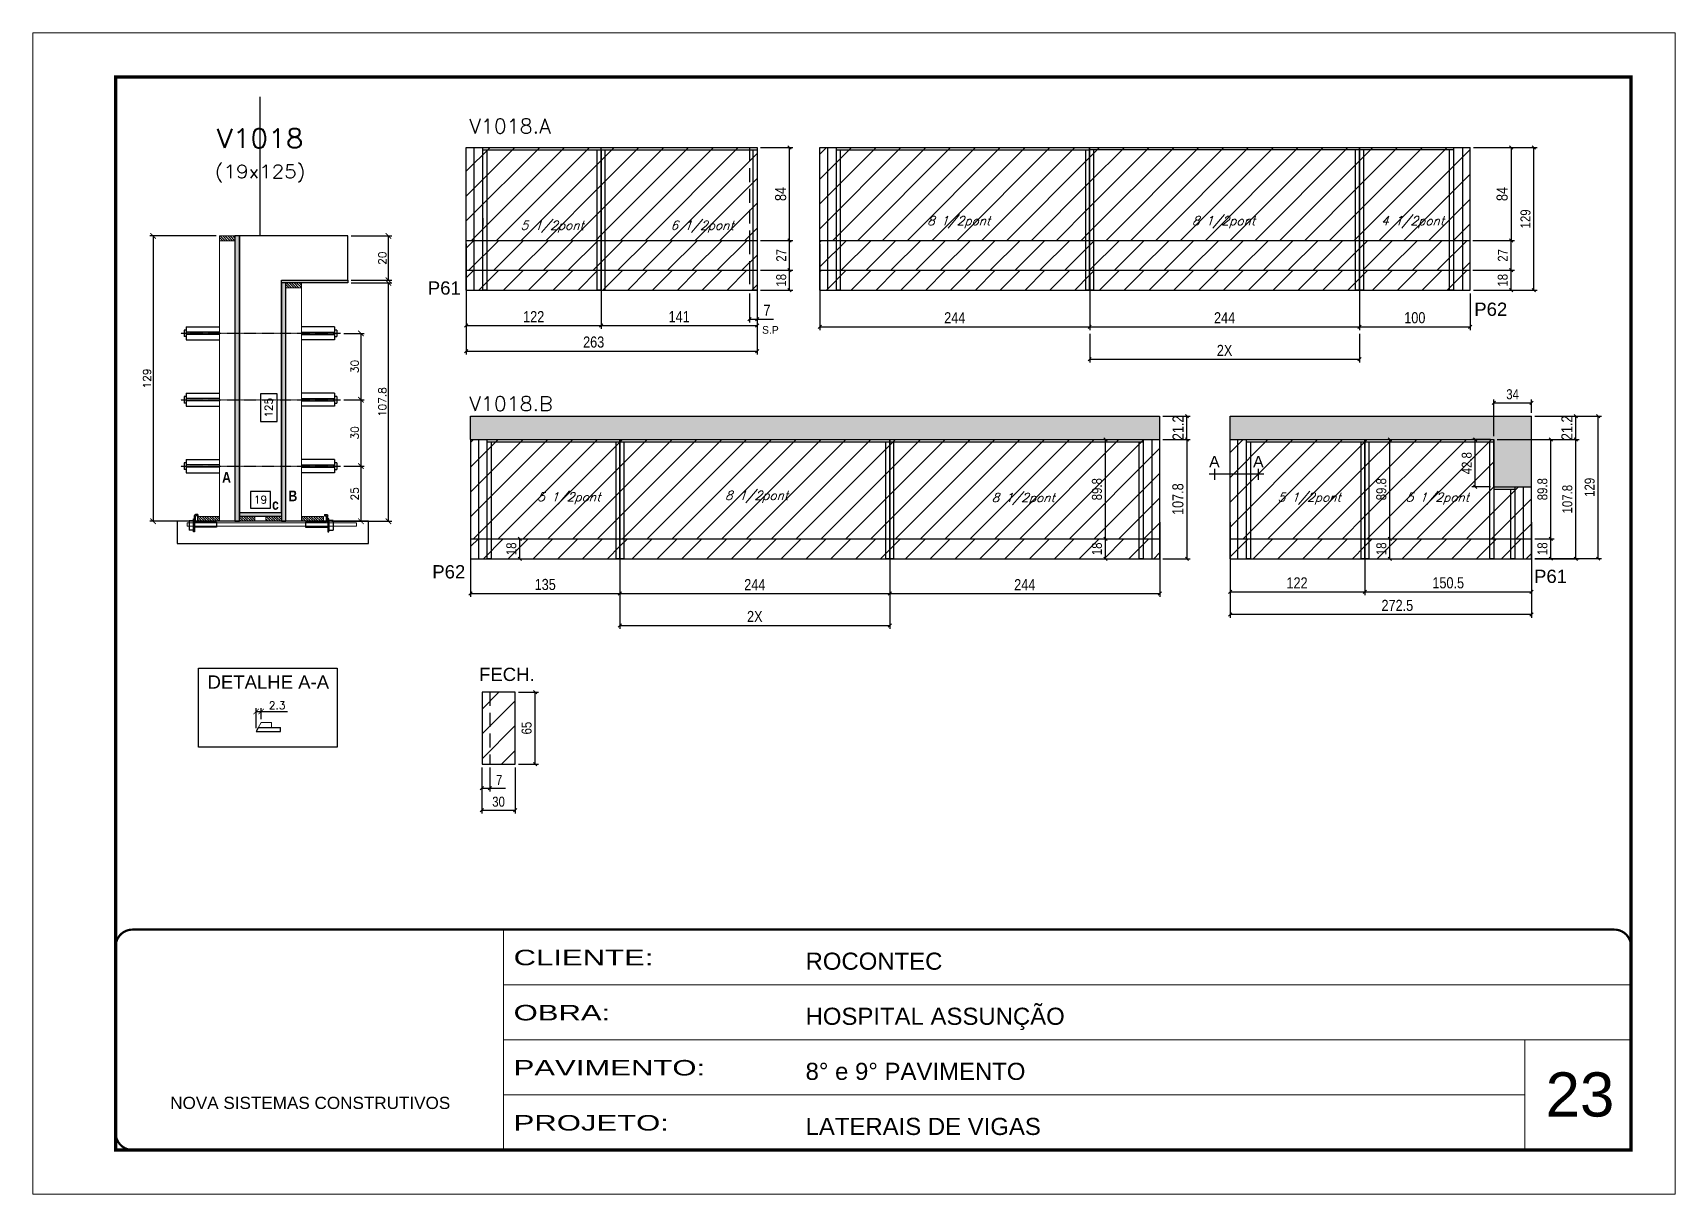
# Model space of a CAD drawing. Extents: x -20960 to -5926, y -2106 to 21915.
# Drawn here: x -9023 to -7538, y 15123 to 16173 of the extents above; entities that cross this region are included whole.
import ezdxf
from ezdxf.enums import TextEntityAlignment as Align

# ---------------------------------------------------------------- set-up
doc = ezdxf.new("R2010")
doc.units = 0
for name, pattern in [('CONTINUO', [0]), ('DASHED', [0.75, 0.5, -0.25]), ('HIDDEN', [0.375, 0.25, -0.125])]:
    doc.linetypes.add(name, pattern=pattern)
for name, color, linetype in [('5', 5, 'Continuous'), ('barrote', 251, 'Continuous'), ('COTA', 241, 'Continuous'), ('Cota Seção (2x)', 4, 'Continuous'), ('detalhes', 4, 'Continuous'), ('Painéis', 200, 'Continuous'), ('presilha', 1, 'Continuous'), ('Reaproveitamento', 251, 'Continuous'), ('SARR_2.2x7', 40, 'Continuous'), ('SARR_3.5x7', 81, 'Continuous'), ('TENSOR', 3, 'Continuous'), ('texto', 7, 'Continuous'), ('Texto de Titulo', 7, 'Continuous'), ('Texto Qtd Sarr', 242, 'Continuous')]:
    doc.layers.add(name, color=color, linetype=linetype)
for name, color, linetype, lineweight in [('CARIMBO', 255, 'Continuous', 9), ('CONCRETO', 251, 'Continuous', 25), ('Folhas', 255, 'Continuous', 9), ('Hachura', 251, 'Continuous', 9), ('Madeira', 126, 'Continuous', 18), ('Sarr 2.2x7', 40, 'Continuous', 9), ('SARRAFO DE PRESSAO', 251, 'DASHED', 9), ('SCO-___-LAJ', 2, 'Continuous', 0), ('Texto Seção', 7, 'Continuous', 15)]:
    doc.layers.add(name, color=color, linetype=linetype, lineweight=lineweight)
doc.styles.add('ARIAL', font='arial.ttf')
doc.styles.add('COTA TECNICA', font='techl___.ttf', dxfattribs={"height": 10})
doc.styles.add('COTA TECNICA-50', font='techl___.ttf', dxfattribs={"height": 9})
doc.styles.add('REGUA-120', font='ROMANS.shx', dxfattribs={"height": 15})
doc.styles.add('Romans', font='romans.shx')
doc.styles.add('ROMAS860', font='ROMAS860.SHX')
doc.styles.get("Standard").update_dxf_attribs({"font": 'arial.ttf'})
doc.styles.add('TECNICA', font='techb___.ttf', dxfattribs={"height": 10})
doc.styles.add('Tecnologia', font='')
doc.styles.get('Tecnologia').set_extended_font_data('Forgotten Futurist')
doc.dimstyles.new('COTA PAINEL-50', dxfattribs={"dimtxt": 9, "dimasz": 3, "dimexe": 3, "dimexo": 3, "dimgap": 3, "dimtad": 1, "dimdec": 1, "dimzin": 12, "dimdsep": 46, "dimtxsty": 'COTA TECNICA-50', "dimblk1": 'OBLIQUE', "dimblk2": 'OBLIQUE', "dimsah": 1, "dimcen": 0.9, "dimclrd": 4, "dimclre": 4, "dimclrt": 240, "dimadec": 1, "dimazin": 3, "dimtfac": 1, "dimtdec": 1, "dimtmove": 0, "dimatfit": 3, "dimfxl": 1, "dimtolj": 1, "dimtzin": 12, "dimarcsym": 0})
doc.dimstyles.new('Cota Seção (2x)', dxfattribs={"dimtxt": 7, "dimasz": 5, "dimexe": 3, "dimexo": 3, "dimgap": 2, "dimtad": 3, "dimdec": 1, "dimlfac": 0.5, "dimzin": 12, "dimdsep": 46, "dimtxsty": 'Romans', "dimblk": 'ARCHTICK', "dimcen": 0, "dimclrd": 4, "dimclre": 4, "dimclrt": 1, "dimadec": 1, "dimazin": 3, "dimtfac": 1, "dimtdec": 1, "dimtmove": 0, "dimatfit": 3, "dimldrblk": 'OBLIQUE', "dimfxl": 1, "dimtolj": 1, "dimtzin": 12, "dimarcsym": 0})
doc.dimstyles.new('Cota Seção interna', dxfattribs={"dimtxt": 7, "dimasz": 6, "dimexe": 0.18, "dimexo": 2, "dimgap": -4, "dimtad": 3, "dimdec": 1, "dimlfac": 0.5, "dimzin": 12, "dimdsep": 46, "dimtxsty": 'Romans', "dimblk": 'ARCHTICK', "dimcen": 0.09, "dimse1": 1, "dimse2": 1, "dimsd1": 1, "dimsd2": 1, "dimclrd": 180, "dimclre": 5, "dimclrt": 1, "dimadec": 0, "dimazin": 3, "dimtfac": 1, "dimtdec": 1, "dimtofl": 0, "dimtmove": 0, "dimatfit": 3, "dimldrblk": 'ARCHTICK', "dimfxl": 1, "dimtolj": 1, "dimtzin": 0, "dimarcsym": 0})
doc.dimstyles.new('PAINEL', dxfattribs={"dimtxt": 10, "dimasz": 3, "dimexe": 3, "dimexo": 3, "dimgap": 3, "dimtad": 1, "dimdec": 1, "dimzin": 12, "dimdsep": 46, "dimtxsty": 'COTA TECNICA', "dimblk1": 'OBLIQUE', "dimblk2": 'OBLIQUE', "dimsah": 1, "dimcen": 0.9, "dimclrd": 4, "dimclre": 4, "dimclrt": 240, "dimadec": 1, "dimazin": 3, "dimtfac": 1, "dimtdec": 1, "dimtmove": 0, "dimatfit": 3, "dimfxl": 1, "dimtolj": 1, "dimtzin": 12, "dimarcsym": 0})
pattern_1 = [(45, (-3.418, -2242.768), (-11.22532, 11.22532), [])]
pattern_2 = [(45, (-35.918, -2242.768), (-11.22532, 11.22532), [])]
pattern_3 = [(45, (1571.5, 1148.575), (-11.22532, 11.22532), [])]
pattern_4 = [(45, (3170, 1148.575), (-11.22532, 11.22532), [])]

msp = doc.modelspace()

# ---------------------------------------------------------------- texts
at = {"layer": '5', "linetype": 'Continuous'}
for s, p in [('P61', (-8666.36, 15935.81)), ('P62', (-7720.15, 15916.61)), ('P62', (-8662.31, 15679.23)), ('P61', (-7666.09, 15675.13))]:
    msp.add_text(s, height=12, rotation=0.00004, dxfattribs=at).set_placement(p)
at = {"layer": '5', "color": 7, "linetype": 'Continuous'}
for s, p in [('FECH.', (-8620.06, 15586.49)), ('DETALHE A-A', (-8865.54, 15579.55))]:
    msp.add_text(s, height=12, rotation=359.99996, dxfattribs=at).set_placement(p)
at = {"layer": 'CARIMBO', "style": 'ARIAL'}
msp.add_text('23', height=40, dxfattribs=at).set_placement((-7655.64, 15192.66))
at = {"layer": 'detalhes', "color": 0, "linetype": 'Continuous', "style": 'ARIAL'}
for p in [(-7955.13, 15784.85), (-7915.37, 15784.85)]:
    msp.add_text('A', height=10.22, dxfattribs=at).set_placement(p, align=Align.MIDDLE_CENTER)
at = {"layer": 'detalhes', "style": 'TECNICA'}
for s, p in [('A', (-8852.33, 15765.89)), ('B', (-8792.37, 15749.05)), ('c', (-8807.2, 15741.36))]:
    msp.add_text(s, height=9.6, dxfattribs=at).set_placement(p)
at = {"layer": 'texto', "color": 2, "char_height": 8, "attachment_point": 5, "style": 'Romans'}
for s, insert in [('{\\Q19;\\C256;5 1/2pont}', (-8553.85, 15997.22)), ('{\\Q19;\\C256;6 1/2pont}', (-8418.31, 15997.22)), ('{\\Q19;\\C256;8 1/2pont}', (-8186.31, 16001.3)), ('{\\Q19;\\C256;8 1/2pont}', (-7946.81, 16001.3)), ('{\\Q19;\\C256;4 1/2pont}', (-7775.95, 16001.3)), ('{\\Q19;\\C256;5 1/2pont}', (-8538.83, 15751.67)), ('{\\Q19;\\C256;8 1/2pont}', (-8369.07, 15753.01)), ('{\\Q19;\\C256;8 1/2pont}', (-8127.97, 15751.01)), ('{\\Q19;\\C256;5 1/2pont}', (-7869.39, 15751.31)), ('{\\Q19;\\C256;5 1/2pont}', (-7753.45, 15751.31))]:
    msp.add_mtext(s, dxfattribs=dict(at, insert=insert))
at = {"layer": 'texto', "color": 4, "insert": (-8356.59, 15903.91), "char_height": 7, "attachment_point": 5, "style": 'ROMAS860'}
msp.add_mtext('S.P', dxfattribs=at)
at = {"layer": 'Texto Seção', "style": 'REGUA-120', "width": 1.05}
for s, p in [('V1018.A', (-8628.95, 16081.66)), ('V1018.B', (-8628.95, 15830.64))]:
    msp.add_text(s, height=13, dxfattribs=at).set_placement(p)

# ---------------------------------------------------------------- blocks, each defined once
blk = doc.blocks.new('9999999999')
at = {"color": 30, "linetype": 'CONTINUO'}
for p, q in [((98564.6, 34230.2), (98564.6, 34429.4)), ((98564.6, 34379.6), (99584, 34379.6)), ((98564.6, 34329.8), (99488, 34329.8)), ((99584, 34329.8), (99488, 34329.8)), ((99488, 34329.8), (99488, 34230.2)), ((98564.6, 34280), (99488, 34280))]:
    blk.add_line(p, q, dxfattribs=at)
at = {"color": 30, "linetype": 'CONTINUO', "const_width": 2}
blk.add_lwpolyline([(99584, 34230.2), (99584, 34414.4, 0.414214), (99569, 34429.4), (98229, 34429.4, 0.414214), (98214, 34414.4), (98214, 34245.2, 0.414214), (98229, 34230.2), (99584, 34230.2)], format="xyb", dxfattribs=at)
at = {"layer": 'Folhas'}
blk.add_lwpolyline([(98139, 34190.2), (99624, 34190.2), (99624, 35240.2), (98139, 35240.2)], close=True, dxfattribs=at)
at = {"layer": 'Folhas', "color": 30, "const_width": 3}
blk.add_lwpolyline([(98214, 34230.2), (99584, 34230.2), (99584, 35200.2), (98214, 35200.2)], close=True, dxfattribs=at)
at = {"color": 7, "linetype": 'Continuous', "ltscale": 5, "style": 'ARIAL'}
for s, height, p in [('ROCONTEC', 15.48, (98837.7, 34393.1)), ('HOSPITAL ASSUNÇÃO', 15.483, (98837.7, 34343.3)), ('8° e 9° PAVIMENTO', 15.483, (98837.7, 34293.5)), ('NOVA SISTEMAS CONSTRUTIVOS', 11.059, (98263.2, 34267.2)), ('LATERAIS DE VIGAS', 15.483, (98837.7, 34243.7))]:
    blk.add_text(s, height=height, dxfattribs=at).set_placement(p)
at = {"layer": 'Folhas', "color": 7, "style": 'Tecnologia', "width": 1.5}
for s, p in [('CLIENTE:', (98573.7, 34397.2)), ('OBRA:', (98573.7, 34347.3)), ('PAVIMENTO:', (98573.7, 34297.5)), ('PROJETO:', (98573.7, 34247.7))]:
    blk.add_text(s, height=14, dxfattribs=at).set_placement(p)
blk = doc.blocks.new('titulo1')
at = {"layer": 'Defpoints', "color": 252, "linetype": 'HIDDEN', "ltscale": 2}
blk.add_line((0, 0), (0, 125), dxfattribs=at)
at = {"layer": 'Defpoints', "style": 'Romans', "oblique": 15}
blk.add_attdef('FOLHA', text='', height=10, dxfattribs=at).set_placement((0, 15.6), align=Align.MIDDLE_CENTER)
at = {"layer": 'Texto Qtd Sarr', "color": 3, "style": 'Romans', "oblique": 15}
for tag, height, p in [('TITULO', 17, (0, 71.4)), ('SEÇÃO', 12, (0, 41.5))]:
    blk.add_attdef(tag, text='', height=height, dxfattribs=at).set_placement(p, align=Align.MIDDLE_CENTER)
blk = doc.blocks.new('_Oblique')
at = {"color": 0, "linetype": 'ByBlock', "lineweight": -2}
blk.add_line((-0.5, -0.5), (0.5, 0.5), dxfattribs=at)
blk = doc.blocks.new('*D7145')
at = {"layer": 'COTA', "color": 4, "lineweight": -2, "ltscale": 25, "transparency": 16777216}
for p, q in [((-8067.9, 15900.5), (-8067.9, 15874.4)), ((-7823.9, 15900.5), (-7823.9, 15874.4)), ((-8067.9, 15877.4), (-7823.9, 15877.4))]:
    blk.add_line(p, q, dxfattribs=at)
at = {"layer": 'Defpoints', "color": 0, "ltscale": 25, "transparency": 16777216}
for p in [(-8067.9, 15903.5), (-7823.9, 15903.5), (-7823.9, 15877.4)]:
    blk.add_point(p, dxfattribs=at)
at = {"layer": 'COTA', "color": 4, "lineweight": -2, "ltscale": 25, "transparency": 16777216, "xscale": 3, "yscale": 3, "zscale": 3, "rotation": 180}
blk.add_blockref('_Oblique', (-8067.9, 15877.4), dxfattribs=at)
at = {"layer": 'COTA', "color": 4, "lineweight": -2, "ltscale": 25, "transparency": 16777216, "xscale": 3, "yscale": 3, "zscale": 3}
blk.add_blockref('_Oblique', (-7823.9, 15877.4), dxfattribs=at)
at = {"layer": 'COTA', "color": 240, "ltscale": 25, "transparency": 16777216, "insert": (-7945.9, 15885.4), "char_height": 10, "attachment_point": 5, "style": 'COTA TECNICA'}
blk.add_mtext('\\A1;2X', dxfattribs=at)
blk = doc.blocks.new('*D7146')
at = {"layer": 'COTA', "color": 4, "lineweight": -2, "ltscale": 25, "transparency": 16777216}
for p, q in [((-8311.9, 15981.8), (-8311.9, 15903.8)), ((-8067.9, 15954.8), (-8067.9, 15903.8)), ((-8311.9, 15906.8), (-8067.9, 15906.8))]:
    blk.add_line(p, q, dxfattribs=at)
at = {"layer": 'Defpoints', "color": 0, "ltscale": 25, "transparency": 16777216}
for p in [(-8311.9, 15984.8), (-8067.9, 15957.8), (-8067.9, 15906.8)]:
    blk.add_point(p, dxfattribs=at)
at = {"layer": 'COTA', "color": 4, "lineweight": -2, "ltscale": 25, "transparency": 16777216, "xscale": 3, "yscale": 3, "zscale": 3, "rotation": 180}
blk.add_blockref('_Oblique', (-8311.9, 15906.8), dxfattribs=at)
at = {"layer": 'COTA', "color": 4, "lineweight": -2, "ltscale": 25, "transparency": 16777216, "xscale": 3, "yscale": 3, "zscale": 3}
blk.add_blockref('_Oblique', (-8067.9, 15906.8), dxfattribs=at)
at = {"layer": 'COTA', "color": 240, "ltscale": 25, "transparency": 16777216, "insert": (-8189.9, 15914.9), "char_height": 10, "attachment_point": 5, "style": 'COTA TECNICA'}
blk.add_mtext('\\A1;244', dxfattribs=at)
blk = doc.blocks.new('*D7147')
at = {"layer": 'COTA', "color": 4, "lineweight": -2, "ltscale": 25, "transparency": 16777216}
for p, q in [((-8067.9, 15954.8), (-8067.9, 15903.8)), ((-7823.9, 15954.8), (-7823.9, 15903.8)), ((-8067.9, 15906.8), (-7823.9, 15906.8))]:
    blk.add_line(p, q, dxfattribs=at)
at = {"layer": 'Defpoints', "color": 0, "ltscale": 25, "transparency": 16777216}
for p in [(-8067.9, 15957.8), (-7823.9, 15957.8), (-7823.9, 15906.8)]:
    blk.add_point(p, dxfattribs=at)
at = {"layer": 'COTA', "color": 4, "lineweight": -2, "ltscale": 25, "transparency": 16777216, "xscale": 3, "yscale": 3, "zscale": 3, "rotation": 180}
blk.add_blockref('_Oblique', (-8067.9, 15906.8), dxfattribs=at)
at = {"layer": 'COTA', "color": 4, "lineweight": -2, "ltscale": 25, "transparency": 16777216, "xscale": 3, "yscale": 3, "zscale": 3}
blk.add_blockref('_Oblique', (-7823.9, 15906.8), dxfattribs=at)
at = {"layer": 'COTA', "color": 240, "ltscale": 25, "transparency": 16777216, "insert": (-7945.9, 15914.9), "char_height": 10, "attachment_point": 5, "style": 'COTA TECNICA'}
blk.add_mtext('\\A1;244', dxfattribs=at)
blk = doc.blocks.new('*D7197')
at = {"layer": 'COTA', "color": 4, "lineweight": -2, "ltscale": 25, "transparency": 16777216}
for p, q in [((-7720.9, 16068.8), (-7683.8, 16068.8)), ((-7686.8, 16068.8), (-7686.8, 15984.8)), ((-7721.4, 15984.8), (-7683.8, 15984.8))]:
    blk.add_line(p, q, dxfattribs=at)
at = {"layer": 'Defpoints', "color": 0, "ltscale": 25, "transparency": 16777216}
for p in [(-7723.9, 16068.8), (-7724.4, 15984.8), (-7686.8, 15984.8)]:
    blk.add_point(p, dxfattribs=at)
at = {"layer": 'COTA', "color": 4, "lineweight": -2, "ltscale": 25, "transparency": 16777216, "xscale": 3, "yscale": 3, "zscale": 3}
for p, rotation in [((-7686.8, 16068.8), 90), ((-7686.8, 15984.8), 270)]:
    blk.add_blockref('_Oblique', p, dxfattribs=dict(at, rotation=rotation))
at = {"layer": 'COTA', "color": 240, "ltscale": 25, "transparency": 16777216, "insert": (-7694.9, 16026.8), "char_height": 10, "attachment_point": 5, "rotation": 90, "style": 'COTA TECNICA'}
blk.add_mtext('\\A1;84', dxfattribs=at)
blk = doc.blocks.new('*D7148')
at = {"layer": 'COTA', "color": 4, "lineweight": -2, "ltscale": 25, "transparency": 16777216}
for p, q in [((-7823.9, 15954.8), (-7823.9, 15903.8)), ((-7723.9, 15936.8), (-7723.9, 15903.8)), ((-7823.9, 15906.8), (-7723.9, 15906.8))]:
    blk.add_line(p, q, dxfattribs=at)
at = {"layer": 'Defpoints', "color": 0, "ltscale": 25, "transparency": 16777216}
for p in [(-7823.9, 15957.8), (-7723.9, 15939.8), (-7723.9, 15906.8)]:
    blk.add_point(p, dxfattribs=at)
at = {"layer": 'COTA', "color": 4, "lineweight": -2, "ltscale": 25, "transparency": 16777216, "xscale": 3, "yscale": 3, "zscale": 3, "rotation": 180}
blk.add_blockref('_Oblique', (-7823.9, 15906.8), dxfattribs=at)
at = {"layer": 'COTA', "color": 4, "lineweight": -2, "ltscale": 25, "transparency": 16777216, "xscale": 3, "yscale": 3, "zscale": 3}
blk.add_blockref('_Oblique', (-7723.9, 15906.8), dxfattribs=at)
at = {"layer": 'COTA', "color": 240, "ltscale": 25, "transparency": 16777216, "insert": (-7773.9, 15914.9), "char_height": 10, "attachment_point": 5, "style": 'COTA TECNICA'}
blk.add_mtext('\\A1;100', dxfattribs=at)
blk = doc.blocks.new('*D7149')
at = {"layer": 'COTA', "color": 4, "lineweight": -2, "ltscale": 25, "transparency": 16777216}
for p, q in [((-8631.6, 15981.8), (-8631.6, 15881.6)), ((-8368.6, 15954.8), (-8368.6, 15881.6)), ((-8631.6, 15884.6), (-8368.6, 15884.6))]:
    blk.add_line(p, q, dxfattribs=at)
at = {"layer": 'Defpoints', "color": 0, "ltscale": 25, "transparency": 16777216}
for p in [(-8631.6, 15984.8), (-8368.6, 15957.8), (-8368.6, 15884.6)]:
    blk.add_point(p, dxfattribs=at)
at = {"layer": 'COTA', "color": 4, "lineweight": -2, "ltscale": 25, "transparency": 16777216, "xscale": 3, "yscale": 3, "zscale": 3, "rotation": 180}
blk.add_blockref('_Oblique', (-8631.6, 15884.6), dxfattribs=at)
at = {"layer": 'COTA', "color": 4, "lineweight": -2, "ltscale": 25, "transparency": 16777216, "xscale": 3, "yscale": 3, "zscale": 3}
blk.add_blockref('_Oblique', (-8368.6, 15884.6), dxfattribs=at)
at = {"layer": 'COTA', "color": 240, "ltscale": 25, "transparency": 16777216, "insert": (-8516.4, 15892.9), "char_height": 10, "attachment_point": 5, "style": 'COTA TECNICA'}
blk.add_mtext('\\A1;263', dxfattribs=at)
blk = doc.blocks.new('*D7150')
at = {"layer": 'COTA', "color": 4, "lineweight": -2, "ltscale": 25, "transparency": 16777216}
for p, q in [((-8631.6, 15981.8), (-8631.6, 15904.9)), ((-8509.6, 15954.8), (-8509.6, 15904.9)), ((-8631.6, 15907.9), (-8509.6, 15907.9))]:
    blk.add_line(p, q, dxfattribs=at)
at = {"layer": 'Defpoints', "color": 0, "ltscale": 25, "transparency": 16777216}
for p in [(-8631.6, 15984.8), (-8509.6, 15957.8), (-8509.6, 15907.9)]:
    blk.add_point(p, dxfattribs=at)
at = {"layer": 'COTA', "color": 4, "lineweight": -2, "ltscale": 25, "transparency": 16777216, "xscale": 3, "yscale": 3, "zscale": 3, "rotation": 180}
blk.add_blockref('_Oblique', (-8631.6, 15907.9), dxfattribs=at)
at = {"layer": 'COTA', "color": 4, "lineweight": -2, "ltscale": 25, "transparency": 16777216, "xscale": 3, "yscale": 3, "zscale": 3}
blk.add_blockref('_Oblique', (-8509.6, 15907.9), dxfattribs=at)
at = {"layer": 'COTA', "color": 240, "ltscale": 25, "transparency": 16777216, "insert": (-8570.6, 15915.9), "char_height": 10, "attachment_point": 5, "style": 'COTA TECNICA'}
blk.add_mtext('\\A1;122', dxfattribs=at)
blk = doc.blocks.new('*D7151')
at = {"layer": 'COTA', "color": 4, "lineweight": -2, "ltscale": 25, "transparency": 16777216}
for p, q in [((-8509.6, 15954.8), (-8509.6, 15904.9)), ((-8368.6, 15954.8), (-8368.6, 15904.9)), ((-8509.6, 15907.9), (-8368.6, 15907.9))]:
    blk.add_line(p, q, dxfattribs=at)
at = {"layer": 'Defpoints', "color": 0, "ltscale": 25, "transparency": 16777216}
for p in [(-8509.6, 15957.8), (-8368.6, 15957.8), (-8368.6, 15907.9)]:
    blk.add_point(p, dxfattribs=at)
at = {"layer": 'COTA', "color": 4, "lineweight": -2, "ltscale": 25, "transparency": 16777216, "xscale": 3, "yscale": 3, "zscale": 3, "rotation": 180}
blk.add_blockref('_Oblique', (-8509.6, 15907.9), dxfattribs=at)
at = {"layer": 'COTA', "color": 4, "lineweight": -2, "ltscale": 25, "transparency": 16777216, "xscale": 3, "yscale": 3, "zscale": 3}
blk.add_blockref('_Oblique', (-8368.6, 15907.9), dxfattribs=at)
at = {"layer": 'COTA', "color": 240, "ltscale": 25, "transparency": 16777216, "insert": (-8439.1, 15915.9), "char_height": 10, "attachment_point": 5, "style": 'COTA TECNICA'}
blk.add_mtext('\\A1;141', dxfattribs=at)
blk = doc.blocks.new('*D7152')
at = {"layer": 'COTA', "color": 4, "lineweight": -2, "ltscale": 25, "transparency": 16777216}
for p, q in [((-8375.6, 15936.8), (-8375.6, 15910.6)), ((-8368.6, 15936.8), (-8368.6, 15910.6)), ((-8375.6, 15913.6), (-8368.6, 15913.6)), ((-8368.6, 15913.6), (-8353.9, 15913.6))]:
    blk.add_line(p, q, dxfattribs=at)
at = {"layer": 'Defpoints', "color": 0, "ltscale": 25, "transparency": 16777216}
for p in [(-8375.6, 15939.8), (-8368.6, 15939.8), (-8368.6, 15913.6)]:
    blk.add_point(p, dxfattribs=at)
at = {"layer": 'COTA', "color": 4, "lineweight": -2, "ltscale": 25, "transparency": 16777216, "xscale": 3, "yscale": 3, "zscale": 3, "rotation": 180}
blk.add_blockref('_Oblique', (-8375.6, 15913.6), dxfattribs=at)
at = {"layer": 'COTA', "color": 4, "lineweight": -2, "ltscale": 25, "transparency": 16777216, "xscale": 3, "yscale": 3, "zscale": 3}
blk.add_blockref('_Oblique', (-8368.6, 15913.6), dxfattribs=at)
at = {"layer": 'COTA', "color": 240, "ltscale": 25, "transparency": 16777216, "insert": (-8359.7, 15921.7), "char_height": 10, "attachment_point": 5, "style": 'COTA TECNICA'}
blk.add_mtext('\\A1;7', dxfattribs=at)
blk = doc.blocks.new('*D7198')
at = {"layer": 'COTA', "color": 4, "lineweight": -2, "ltscale": 25, "transparency": 16777216}
for p, q in [((-8365.6, 16068.8), (-8336.2, 16068.8)), ((-8339.2, 15984.8), (-8339.2, 16068.8)), ((-8365.6, 15984.8), (-8336.2, 15984.8))]:
    blk.add_line(p, q, dxfattribs=at)
at = {"layer": 'Defpoints', "color": 0, "ltscale": 25, "transparency": 16777216}
for p in [(-8368.6, 16068.8), (-8339.2, 16068.8), (-8368.6, 15984.8)]:
    blk.add_point(p, dxfattribs=at)
at = {"layer": 'COTA', "color": 4, "lineweight": -2, "ltscale": 25, "transparency": 16777216, "xscale": 3, "yscale": 3, "zscale": 3}
for p, rotation in [((-8339.2, 16068.8), 90), ((-8339.2, 15984.8), 270)]:
    blk.add_blockref('_Oblique', p, dxfattribs=dict(at, rotation=rotation))
at = {"layer": 'COTA', "color": 240, "ltscale": 25, "transparency": 16777216, "insert": (-8347.3, 16026.8), "char_height": 10, "attachment_point": 5, "rotation": 90, "style": 'COTA TECNICA'}
blk.add_mtext('\\A1;84', dxfattribs=at)
blk = doc.blocks.new('*D7199')
at = {"layer": 'COTA', "color": 4, "lineweight": -2, "transparency": 16777216}
for p, q in [((-7721.4, 15984.8), (-7683.8, 15984.8)), ((-7686.8, 15957.8), (-7686.8, 15984.8)), ((-7721.4, 15957.8), (-7683.8, 15957.8))]:
    blk.add_line(p, q, dxfattribs=at)
at = {"layer": 'Defpoints', "color": 0, "transparency": 16777216}
for p in [(-7724.4, 15984.8), (-7686.8, 15984.8), (-7724.4, 15957.8)]:
    blk.add_point(p, dxfattribs=at)
at = {"layer": 'COTA', "color": 4, "lineweight": -2, "transparency": 16777216, "xscale": 3, "yscale": 3, "zscale": 3}
for p, rotation in [((-7686.8, 15984.8), 90), ((-7686.8, 15957.8), 270)]:
    blk.add_blockref('_Oblique', p, dxfattribs=dict(at, rotation=rotation))
at = {"layer": 'COTA', "color": 240, "transparency": 16777216, "insert": (-7694.3, 15971.3), "char_height": 9, "attachment_point": 5, "rotation": 90, "style": 'COTA TECNICA-50'}
blk.add_mtext('\\A1;27', dxfattribs=at)
blk = doc.blocks.new('*D7200')
at = {"layer": 'COTA', "color": 4, "lineweight": -2, "transparency": 16777216}
for p, q in [((-8365.6, 15984.8), (-8336.2, 15984.8)), ((-8339.2, 15957.8), (-8339.2, 15984.8)), ((-8365.6, 15957.8), (-8336.2, 15957.8))]:
    blk.add_line(p, q, dxfattribs=at)
at = {"layer": 'Defpoints', "color": 0, "transparency": 16777216}
for p in [(-8368.6, 15984.8), (-8339.2, 15984.8), (-8368.6, 15957.8)]:
    blk.add_point(p, dxfattribs=at)
at = {"layer": 'COTA', "color": 4, "lineweight": -2, "transparency": 16777216, "xscale": 3, "yscale": 3, "zscale": 3}
for p, rotation in [((-8339.2, 15984.8), 90), ((-8339.2, 15957.8), 270)]:
    blk.add_blockref('_Oblique', p, dxfattribs=dict(at, rotation=rotation))
at = {"layer": 'COTA', "color": 240, "transparency": 16777216, "insert": (-8346.8, 15971.3), "char_height": 9, "attachment_point": 5, "rotation": 90, "style": 'COTA TECNICA-50'}
blk.add_mtext('\\A1;27', dxfattribs=at)
blk = doc.blocks.new('*D7201')
at = {"layer": 'COTA', "color": 4, "lineweight": -2, "transparency": 16777216}
for p, q in [((-7720.9, 16068.8), (-7663.3, 16068.8)), ((-7666.3, 15939.8), (-7666.3, 16068.8)), ((-7720.9, 15939.8), (-7663.3, 15939.8))]:
    blk.add_line(p, q, dxfattribs=at)
at = {"layer": 'Defpoints', "color": 0, "transparency": 16777216}
for p in [(-7723.9, 16068.8), (-7666.3, 16068.8), (-7723.9, 15939.8)]:
    blk.add_point(p, dxfattribs=at)
at = {"layer": 'COTA', "color": 4, "lineweight": -2, "transparency": 16777216, "xscale": 3, "yscale": 3, "zscale": 3}
for p, rotation in [((-7666.3, 16068.8), 90), ((-7666.3, 15939.8), 270)]:
    blk.add_blockref('_Oblique', p, dxfattribs=dict(at, rotation=rotation))
at = {"layer": 'COTA', "color": 240, "transparency": 16777216, "insert": (-7673.8, 16004.3), "char_height": 9, "attachment_point": 5, "rotation": 90, "style": 'COTA TECNICA-50'}
blk.add_mtext('\\A1;129', dxfattribs=at)
blk = doc.blocks.new('*D7153')
at = {"layer": 'COTA', "color": 4, "lineweight": -2, "ltscale": 25, "transparency": 16777216}
for p, q in [((-8627.7, 15730), (-8627.7, 15662.5)), ((-8492.7, 15730), (-8492.7, 15662.5)), ((-8627.7, 15665.5), (-8492.7, 15665.5))]:
    blk.add_line(p, q, dxfattribs=at)
at = {"layer": 'Defpoints', "color": 0, "ltscale": 25, "transparency": 16777216}
for p in [(-8627.7, 15733), (-8492.7, 15733), (-8492.7, 15665.5)]:
    blk.add_point(p, dxfattribs=at)
at = {"layer": 'COTA', "color": 4, "lineweight": -2, "ltscale": 25, "transparency": 16777216, "xscale": 3, "yscale": 3, "zscale": 3, "rotation": 180}
blk.add_blockref('_Oblique', (-8627.7, 15665.5), dxfattribs=at)
at = {"layer": 'COTA', "color": 4, "lineweight": -2, "ltscale": 25, "transparency": 16777216, "xscale": 3, "yscale": 3, "zscale": 3}
blk.add_blockref('_Oblique', (-8492.7, 15665.5), dxfattribs=at)
at = {"layer": 'COTA', "color": 240, "ltscale": 25, "transparency": 16777216, "insert": (-8560.2, 15673.7), "char_height": 10, "attachment_point": 5, "style": 'COTA TECNICA'}
blk.add_mtext('\\A1;135', dxfattribs=at)
blk = doc.blocks.new('*D7154')
at = {"layer": 'COTA', "color": 4, "lineweight": -2, "ltscale": 25, "transparency": 16777216}
for p, q in [((-8492.7, 15730), (-8492.7, 15662.5)), ((-8248.7, 15730), (-8248.7, 15662.5)), ((-8492.7, 15665.5), (-8248.7, 15665.5))]:
    blk.add_line(p, q, dxfattribs=at)
at = {"layer": 'Defpoints', "color": 0, "ltscale": 25, "transparency": 16777216}
for p in [(-8492.7, 15733), (-8248.7, 15733), (-8248.7, 15665.5)]:
    blk.add_point(p, dxfattribs=at)
at = {"layer": 'COTA', "color": 4, "lineweight": -2, "ltscale": 25, "transparency": 16777216, "xscale": 3, "yscale": 3, "zscale": 3, "rotation": 180}
blk.add_blockref('_Oblique', (-8492.7, 15665.5), dxfattribs=at)
at = {"layer": 'COTA', "color": 4, "lineweight": -2, "ltscale": 25, "transparency": 16777216, "xscale": 3, "yscale": 3, "zscale": 3}
blk.add_blockref('_Oblique', (-8248.7, 15665.5), dxfattribs=at)
at = {"layer": 'COTA', "color": 240, "ltscale": 25, "transparency": 16777216, "insert": (-8370.7, 15673.6), "char_height": 10, "attachment_point": 5, "style": 'COTA TECNICA'}
blk.add_mtext('\\A1;244', dxfattribs=at)
blk = doc.blocks.new('*D7155')
at = {"layer": 'COTA', "color": 4, "lineweight": -2, "ltscale": 25, "transparency": 16777216}
for p, q in [((-8248.6, 15730), (-8248.6, 15662.5)), ((-8004.6, 15730), (-8004.6, 15662.5)), ((-8248.6, 15665.5), (-8004.6, 15665.5))]:
    blk.add_line(p, q, dxfattribs=at)
at = {"layer": 'Defpoints', "color": 0, "ltscale": 25, "transparency": 16777216}
for p in [(-8248.6, 15733), (-8004.6, 15733), (-8004.6, 15665.5)]:
    blk.add_point(p, dxfattribs=at)
at = {"layer": 'COTA', "color": 4, "lineweight": -2, "ltscale": 25, "transparency": 16777216, "xscale": 3, "yscale": 3, "zscale": 3, "rotation": 180}
blk.add_blockref('_Oblique', (-8248.6, 15665.5), dxfattribs=at)
at = {"layer": 'COTA', "color": 4, "lineweight": -2, "ltscale": 25, "transparency": 16777216, "xscale": 3, "yscale": 3, "zscale": 3}
blk.add_blockref('_Oblique', (-8004.6, 15665.5), dxfattribs=at)
at = {"layer": 'COTA', "color": 240, "ltscale": 25, "transparency": 16777216, "insert": (-8126.6, 15673.6), "char_height": 10, "attachment_point": 5, "style": 'COTA TECNICA'}
blk.add_mtext('\\A1;244', dxfattribs=at)
blk = doc.blocks.new('*D7156')
at = {"layer": 'COTA', "color": 4, "lineweight": -2, "ltscale": 25, "transparency": 16777216}
for p, q in [((-7941, 15730), (-7941, 15664.1)), ((-7819, 15730), (-7819, 15664.1)), ((-7941, 15667.1), (-7819, 15667.1))]:
    blk.add_line(p, q, dxfattribs=at)
at = {"layer": 'Defpoints', "color": 0, "ltscale": 25, "transparency": 16777216}
for p in [(-7941, 15733), (-7819, 15733), (-7819, 15667.1)]:
    blk.add_point(p, dxfattribs=at)
at = {"layer": 'COTA', "color": 4, "lineweight": -2, "ltscale": 25, "transparency": 16777216, "xscale": 3, "yscale": 3, "zscale": 3, "rotation": 180}
blk.add_blockref('_Oblique', (-7941, 15667.1), dxfattribs=at)
at = {"layer": 'COTA', "color": 4, "lineweight": -2, "ltscale": 25, "transparency": 16777216, "xscale": 3, "yscale": 3, "zscale": 3}
blk.add_blockref('_Oblique', (-7819, 15667.1), dxfattribs=at)
at = {"layer": 'COTA', "color": 240, "ltscale": 25, "transparency": 16777216, "insert": (-7880.4, 15675.2), "char_height": 10, "attachment_point": 5, "style": 'COTA TECNICA'}
blk.add_mtext('\\A1;122', dxfattribs=at)
blk = doc.blocks.new('*D7157')
at = {"layer": 'COTA', "color": 4, "lineweight": -2, "ltscale": 25, "transparency": 16777216}
for p, q in [((-8492.7, 15730), (-8492.7, 15633.8)), ((-8248.7, 15730), (-8248.7, 15633.8)), ((-8492.7, 15636.8), (-8248.7, 15636.8))]:
    blk.add_line(p, q, dxfattribs=at)
at = {"layer": 'Defpoints', "color": 0, "ltscale": 25, "transparency": 16777216}
for p in [(-8492.7, 15733), (-8248.7, 15733), (-8248.7, 15636.8)]:
    blk.add_point(p, dxfattribs=at)
at = {"layer": 'COTA', "color": 4, "lineweight": -2, "ltscale": 25, "transparency": 16777216, "xscale": 3, "yscale": 3, "zscale": 3, "rotation": 180}
blk.add_blockref('_Oblique', (-8492.7, 15636.8), dxfattribs=at)
at = {"layer": 'COTA', "color": 4, "lineweight": -2, "ltscale": 25, "transparency": 16777216, "xscale": 3, "yscale": 3, "zscale": 3}
blk.add_blockref('_Oblique', (-8248.7, 15636.8), dxfattribs=at)
at = {"layer": 'COTA', "color": 240, "ltscale": 25, "transparency": 16777216, "insert": (-8370.7, 15644.8), "char_height": 10, "attachment_point": 5, "style": 'COTA TECNICA'}
blk.add_mtext('\\A1;2X', dxfattribs=at)
blk = doc.blocks.new('*D7202')
at = {"layer": 'COTA', "color": 4, "lineweight": -2, "ltscale": 25, "transparency": 16777216}
for p, q in [((-7665.5, 15826), (-7625.4, 15826)), ((-7628.4, 15804.8), (-7628.4, 15826)), ((-7665.5, 15804.8), (-7625.4, 15804.8))]:
    blk.add_line(p, q, dxfattribs=at)
at = {"layer": 'Defpoints', "color": 0, "ltscale": 25, "transparency": 16777216}
for p in [(-7668.5, 15826), (-7628.4, 15826), (-7668.5, 15804.8)]:
    blk.add_point(p, dxfattribs=at)
at = {"layer": 'COTA', "color": 4, "lineweight": -2, "ltscale": 25, "transparency": 16777216, "xscale": 3, "yscale": 3, "zscale": 3}
for p, rotation in [((-7628.4, 15826), 90), ((-7628.4, 15804.8), 270)]:
    blk.add_blockref('_Oblique', p, dxfattribs=dict(at, rotation=rotation))
at = {"layer": 'COTA', "color": 240, "ltscale": 25, "transparency": 16777216, "insert": (-7636.4, 15815.4), "char_height": 10, "attachment_point": 5, "rotation": 90, "style": 'COTA TECNICA'}
blk.add_mtext('\\A1;21.2', dxfattribs=at)
blk = doc.blocks.new('*D7203')
at = {"layer": 'COTA', "color": 4, "lineweight": -2, "ltscale": 25, "transparency": 16777216}
for p, q in [((-8001.6, 15804.8), (-7976.9, 15804.8)), ((-7979.9, 15804.8), (-7979.9, 15697)), ((-8001.6, 15697), (-7976.9, 15697))]:
    blk.add_line(p, q, dxfattribs=at)
at = {"layer": 'Defpoints', "color": 0, "ltscale": 25, "transparency": 16777216}
for p in [(-8004.6, 15804.8), (-8004.6, 15697), (-7979.9, 15697)]:
    blk.add_point(p, dxfattribs=at)
at = {"layer": 'COTA', "color": 4, "lineweight": -2, "ltscale": 25, "transparency": 16777216, "xscale": 3, "yscale": 3, "zscale": 3}
for p, rotation in [((-7979.9, 15804.8), 90), ((-7979.9, 15697), 270)]:
    blk.add_blockref('_Oblique', p, dxfattribs=dict(at, rotation=rotation))
at = {"layer": 'COTA', "color": 240, "ltscale": 25, "transparency": 16777216, "insert": (-7988.1, 15750.9), "char_height": 10, "attachment_point": 5, "rotation": 90, "style": 'COTA TECNICA'}
blk.add_mtext('\\A1;107.8', dxfattribs=at)
blk = doc.blocks.new('*D7204')
at = {"layer": 'COTA', "color": 4, "lineweight": -2, "ltscale": 25, "transparency": 16777216}
for p, q in [((-8001.6, 15826), (-7976.9, 15826)), ((-7979.9, 15804.8), (-7979.9, 15826)), ((-8001.6, 15804.8), (-7976.9, 15804.8))]:
    blk.add_line(p, q, dxfattribs=at)
at = {"layer": 'Defpoints', "color": 0, "ltscale": 25, "transparency": 16777216}
for p in [(-8004.6, 15826), (-7979.9, 15826), (-8004.6, 15804.8)]:
    blk.add_point(p, dxfattribs=at)
at = {"layer": 'COTA', "color": 4, "lineweight": -2, "ltscale": 25, "transparency": 16777216, "xscale": 3, "yscale": 3, "zscale": 3}
for p, rotation in [((-7979.9, 15826), 90), ((-7979.9, 15804.8), 270)]:
    blk.add_blockref('_Oblique', p, dxfattribs=dict(at, rotation=rotation))
at = {"layer": 'COTA', "color": 240, "ltscale": 25, "transparency": 16777216, "insert": (-7988, 15815.4), "char_height": 10, "attachment_point": 5, "rotation": 90, "style": 'COTA TECNICA'}
blk.add_mtext('\\A1;21.2', dxfattribs=at)
blk = doc.blocks.new('*D7133')
at = {"layer": 'COTA', "color": 4, "lineweight": -2, "ltscale": 25, "transparency": 16777216}
for p, q in [((-7819, 15730), (-7819, 15664.1)), ((-7668.5, 15730), (-7668.5, 15664.1)), ((-7819, 15667.1), (-7668.5, 15667.1))]:
    blk.add_line(p, q, dxfattribs=at)
at = {"layer": 'Defpoints', "color": 0, "ltscale": 25, "transparency": 16777216}
for p in [(-7819, 15733), (-7668.5, 15733), (-7668.5, 15667.1)]:
    blk.add_point(p, dxfattribs=at)
at = {"layer": 'COTA', "color": 4, "lineweight": -2, "ltscale": 25, "transparency": 16777216, "xscale": 3, "yscale": 3, "zscale": 3, "rotation": 180}
blk.add_blockref('_Oblique', (-7819, 15667.1), dxfattribs=at)
at = {"layer": 'COTA', "color": 4, "lineweight": -2, "ltscale": 25, "transparency": 16777216, "xscale": 3, "yscale": 3, "zscale": 3}
blk.add_blockref('_Oblique', (-7668.5, 15667.1), dxfattribs=at)
at = {"layer": 'COTA', "color": 240, "ltscale": 25, "transparency": 16777216, "insert": (-7743.7, 15675.2), "char_height": 10, "attachment_point": 5, "style": 'COTA TECNICA'}
blk.add_mtext('\\A1;150.5', dxfattribs=at)
blk = doc.blocks.new('*D7134')
at = {"layer": 'COTA', "color": 4, "lineweight": -2, "ltscale": 25, "transparency": 16777216}
for p, q in [((-7941, 15730), (-7941, 15643.7)), ((-7668.5, 15730), (-7668.5, 15643.7)), ((-7668.5, 15646.7), (-7941, 15646.7))]:
    blk.add_line(p, q, dxfattribs=at)
at = {"layer": 'Defpoints', "color": 0, "ltscale": 25, "transparency": 16777216}
for p in [(-7941, 15733), (-7668.5, 15733), (-7941, 15646.7)]:
    blk.add_point(p, dxfattribs=at)
at = {"layer": 'COTA', "color": 4, "lineweight": -2, "ltscale": 25, "transparency": 16777216, "xscale": 3, "yscale": 3, "zscale": 3, "rotation": 180}
blk.add_blockref('_Oblique', (-7941, 15646.7), dxfattribs=at)
at = {"layer": 'COTA', "color": 4, "lineweight": -2, "ltscale": 25, "transparency": 16777216, "xscale": 3, "yscale": 3, "zscale": 3}
blk.add_blockref('_Oblique', (-7668.5, 15646.7), dxfattribs=at)
at = {"layer": 'COTA', "color": 240, "ltscale": 25, "transparency": 16777216, "insert": (-7789.7, 15654.8), "char_height": 10, "attachment_point": 5, "style": 'COTA TECNICA'}
blk.add_mtext('\\A1;272.5', dxfattribs=at)
blk = doc.blocks.new('*D7191')
at = {"layer": 'COTA', "color": 4, "lineweight": -2, "transparency": 16777216}
for p, q in [((-8606.2, 15715), (-8580.2, 15715)), ((-8583.2, 15697), (-8583.2, 15715)), ((-8606.2, 15697), (-8580.2, 15697))]:
    blk.add_line(p, q, dxfattribs=at)
at = {"layer": 'Defpoints', "color": 0, "transparency": 16777216}
for p in [(-8609.2, 15715), (-8583.2, 15715), (-8609.2, 15697)]:
    blk.add_point(p, dxfattribs=at)
at = {"layer": 'COTA', "color": 4, "lineweight": -2, "transparency": 16777216, "xscale": 3, "yscale": 3, "zscale": 3}
for p, rotation in [((-8583.2, 15715), 90), ((-8583.2, 15697), 270)]:
    blk.add_blockref('_Oblique', p, dxfattribs=dict(at, rotation=rotation))
at = {"layer": 'COTA', "color": 240, "transparency": 16777216, "insert": (-8590.8, 15706), "char_height": 9, "attachment_point": 5, "rotation": 90, "style": 'COTA TECNICA-50'}
blk.add_mtext('\\A1;18', dxfattribs=at)
blk = doc.blocks.new('*D7135')
at = {"layer": 'COTA', "color": 4, "lineweight": -2, "transparency": 16777216}
for p, q in [((-7814, 15715), (-7793.6, 15715)), ((-7796.6, 15697), (-7796.6, 15715)), ((-7814, 15697), (-7793.6, 15697))]:
    blk.add_line(p, q, dxfattribs=at)
at = {"layer": 'Defpoints', "color": 0, "transparency": 16777216}
for p in [(-7817, 15715), (-7796.6, 15715), (-7817, 15697)]:
    blk.add_point(p, dxfattribs=at)
at = {"layer": 'COTA', "color": 4, "lineweight": -2, "transparency": 16777216, "xscale": 3, "yscale": 3, "zscale": 3}
for p, rotation in [((-7796.6, 15715), 90), ((-7796.6, 15697), 270)]:
    blk.add_blockref('_Oblique', p, dxfattribs=dict(at, rotation=rotation))
at = {"layer": 'COTA', "color": 240, "transparency": 16777216, "insert": (-7804.1, 15706), "char_height": 9, "attachment_point": 5, "rotation": 90, "style": 'COTA TECNICA-50'}
blk.add_mtext('\\A1;18', dxfattribs=at)
blk = doc.blocks.new('*D7136')
at = {"layer": 'COTA', "color": 4, "lineweight": -2, "transparency": 16777216}
for p, q in [((-7665.5, 15826), (-7605.2, 15826)), ((-7608.2, 15697.1), (-7608.2, 15826)), ((-7665.5, 15697.1), (-7605.2, 15697.1))]:
    blk.add_line(p, q, dxfattribs=at)
at = {"layer": 'Defpoints', "color": 0, "transparency": 16777216}
for p in [(-7668.5, 15826), (-7608.2, 15826), (-7668.5, 15697.1)]:
    blk.add_point(p, dxfattribs=at)
at = {"layer": 'COTA', "color": 4, "lineweight": -2, "transparency": 16777216, "xscale": 3, "yscale": 3, "zscale": 3}
for p, rotation in [((-7608.2, 15826), 90), ((-7608.2, 15697.1), 270)]:
    blk.add_blockref('_Oblique', p, dxfattribs=dict(at, rotation=rotation))
at = {"layer": 'COTA', "color": 240, "transparency": 16777216, "insert": (-7615.8, 15761.6), "char_height": 9, "attachment_point": 5, "rotation": 90, "style": 'COTA TECNICA-50'}
blk.add_mtext('\\A1;129', dxfattribs=at)
blk = doc.blocks.new('*D7192')
at = {"layer": 'COTA', "color": 4, "lineweight": -2, "transparency": 16777216}
for p, q in [((-7699.5, 15804.8), (-7647.9, 15804.8)), ((-7650.9, 15715), (-7650.9, 15804.8)), ((-7665.5, 15715), (-7647.9, 15715))]:
    blk.add_line(p, q, dxfattribs=at)
at = {"layer": 'Defpoints', "color": 0, "transparency": 16777216}
for p in [(-7702.5, 15804.8), (-7650.9, 15804.8), (-7668.5, 15715)]:
    blk.add_point(p, dxfattribs=at)
at = {"layer": 'COTA', "color": 4, "lineweight": -2, "transparency": 16777216, "xscale": 3, "yscale": 3, "zscale": 3}
for p, rotation in [((-7650.9, 15804.8), 90), ((-7650.9, 15715), 270)]:
    blk.add_blockref('_Oblique', p, dxfattribs=dict(at, rotation=rotation))
at = {"layer": 'COTA', "color": 240, "transparency": 16777216, "insert": (-7658.5, 15759.9), "char_height": 9, "attachment_point": 5, "rotation": 90, "style": 'COTA TECNICA-50'}
blk.add_mtext('\\A1;89.8', dxfattribs=at)
blk = doc.blocks.new('*D7193')
at = {"layer": 'COTA', "color": 4, "lineweight": -2, "transparency": 16777216}
for p, q in [((-7705.5, 15804.8), (-7722.3, 15804.8)), ((-7719.3, 15762), (-7719.3, 15804.8)), ((-7705.5, 15762), (-7722.3, 15762))]:
    blk.add_line(p, q, dxfattribs=at)
at = {"layer": 'Defpoints', "color": 0, "transparency": 16777216}
for p in [(-7719.3, 15804.8), (-7702.5, 15804.8), (-7702.5, 15762)]:
    blk.add_point(p, dxfattribs=at)
at = {"layer": 'COTA', "color": 4, "lineweight": -2, "transparency": 16777216, "xscale": 3, "yscale": 3, "zscale": 3}
for p, rotation in [((-7719.3, 15804.8), 90), ((-7719.3, 15762), 270)]:
    blk.add_blockref('_Oblique', p, dxfattribs=dict(at, rotation=rotation))
at = {"layer": 'COTA', "color": 240, "transparency": 16777216, "insert": (-7726.9, 15783.4), "char_height": 9, "attachment_point": 5, "rotation": 90, "style": 'COTA TECNICA-50'}
blk.add_mtext('\\A1;42.8', dxfattribs=at)
blk = doc.blocks.new('*D7194')
at = {"layer": 'COTA', "color": 4, "lineweight": -2, "transparency": 16777216}
for p, q in [((-7702.5, 15807.8), (-7702.5, 15841)), ((-7702.5, 15838), (-7668.5, 15838)), ((-7668.5, 15829), (-7668.5, 15841))]:
    blk.add_line(p, q, dxfattribs=at)
at = {"layer": 'Defpoints', "color": 0, "transparency": 16777216}
for p in [(-7668.5, 15838), (-7668.5, 15826), (-7702.5, 15804.8)]:
    blk.add_point(p, dxfattribs=at)
at = {"layer": 'COTA', "color": 4, "lineweight": -2, "transparency": 16777216, "xscale": 3, "yscale": 3, "zscale": 3, "rotation": 180}
blk.add_blockref('_Oblique', (-7702.5, 15838), dxfattribs=at)
at = {"layer": 'COTA', "color": 4, "lineweight": -2, "transparency": 16777216, "xscale": 3, "yscale": 3, "zscale": 3}
blk.add_blockref('_Oblique', (-7668.5, 15838), dxfattribs=at)
at = {"layer": 'COTA', "color": 240, "transparency": 16777216, "insert": (-7685.5, 15845.7), "char_height": 9, "attachment_point": 5, "style": 'COTA TECNICA-50'}
blk.add_mtext('\\A1;34', dxfattribs=at)
blk = doc.blocks.new('*D7137')
at = {"layer": 'COTA', "color": 4, "lineweight": -2, "transparency": 16777216}
for p, q in [((-8617.4, 15508.4), (-8617.4, 15466.6)), ((-8587.4, 15508.4), (-8587.4, 15466.6)), ((-8617.4, 15469.6), (-8587.4, 15469.6))]:
    blk.add_line(p, q, dxfattribs=at)
at = {"layer": 'Defpoints', "color": 0, "transparency": 16777216}
for p in [(-8617.4, 15511.4), (-8587.4, 15511.4), (-8587.4, 15469.6)]:
    blk.add_point(p, dxfattribs=at)
at = {"layer": 'COTA', "color": 4, "lineweight": -2, "transparency": 16777216, "xscale": 3, "yscale": 3, "zscale": 3, "rotation": 180}
blk.add_blockref('_Oblique', (-8617.4, 15469.6), dxfattribs=at)
at = {"layer": 'COTA', "color": 4, "lineweight": -2, "transparency": 16777216, "xscale": 3, "yscale": 3, "zscale": 3}
blk.add_blockref('_Oblique', (-8587.4, 15469.6), dxfattribs=at)
at = {"layer": 'COTA', "color": 240, "transparency": 16777216, "insert": (-8602.4, 15477.3), "char_height": 9, "attachment_point": 5, "style": 'COTA TECNICA-50'}
blk.add_mtext('\\A1;30', dxfattribs=at)
blk = doc.blocks.new('*D7138')
at = {"layer": 'COTA', "color": 4, "lineweight": -2, "transparency": 16777216}
for p, q in [((-8584.4, 15576.4), (-8566.4, 15576.4)), ((-8569.4, 15511.4), (-8569.4, 15576.4)), ((-8584.4, 15511.4), (-8566.4, 15511.4))]:
    blk.add_line(p, q, dxfattribs=at)
at = {"layer": 'Defpoints', "color": 0, "transparency": 16777216}
for p in [(-8587.4, 15576.4), (-8569.4, 15576.4), (-8587.4, 15511.4)]:
    blk.add_point(p, dxfattribs=at)
at = {"layer": 'COTA', "color": 4, "lineweight": -2, "transparency": 16777216, "xscale": 3, "yscale": 3, "zscale": 3}
for p, rotation in [((-8569.4, 15576.4), 90), ((-8569.4, 15511.4), 270)]:
    blk.add_blockref('_Oblique', p, dxfattribs=dict(at, rotation=rotation))
at = {"layer": 'COTA', "color": 240, "transparency": 16777216, "insert": (-8577, 15543.9), "char_height": 9, "attachment_point": 5, "rotation": 90, "style": 'COTA TECNICA-50'}
blk.add_mtext('\\A1;65', dxfattribs=at)
blk = doc.blocks.new('*D7195')
at = {"layer": 'COTA', "color": 4, "lineweight": -2, "transparency": 16777216}
for p, q in [((-8617.4, 15508.4), (-8617.4, 15486.5)), ((-8610.4, 15508.4), (-8610.4, 15486.5)), ((-8617.4, 15489.5), (-8610.4, 15489.5)), ((-8610.4, 15489.5), (-8596.2, 15489.5))]:
    blk.add_line(p, q, dxfattribs=at)
at = {"layer": 'Defpoints', "color": 0, "transparency": 16777216}
for p in [(-8617.4, 15511.4), (-8610.4, 15511.4), (-8610.4, 15489.5)]:
    blk.add_point(p, dxfattribs=at)
at = {"layer": 'COTA', "color": 4, "lineweight": -2, "transparency": 16777216, "xscale": 3, "yscale": 3, "zscale": 3, "rotation": 180}
blk.add_blockref('_Oblique', (-8617.4, 15489.5), dxfattribs=at)
at = {"layer": 'COTA', "color": 4, "lineweight": -2, "transparency": 16777216, "xscale": 3, "yscale": 3, "zscale": 3}
blk.add_blockref('_Oblique', (-8610.4, 15489.5), dxfattribs=at)
at = {"layer": 'COTA', "color": 240, "transparency": 16777216, "insert": (-8601.8, 15497.1), "char_height": 9, "attachment_point": 5, "style": 'COTA TECNICA-50'}
blk.add_mtext('\\A1;7', dxfattribs=at)
blk = doc.blocks.new('_ArchTick')
at = {"color": 0, "linetype": 'ByBlock', "const_width": 0.15}
blk.add_lwpolyline([(-0.5, -0.5), (0.5, 0.5)], dxfattribs=at)
blk = doc.blocks.new('*D7196')
at = {"layer": 'COTA', "color": 4, "lineweight": -2, "transparency": 16777216}
for p, q in [((-8821.6, 15543.9), (-8821.6, 15561.9)), ((-8821.6, 15558.9), (-8817, 15558.9)), ((-8817, 15551.9), (-8817, 15561.9)), ((-8817, 15558.9), (-8793.3, 15558.9))]:
    blk.add_line(p, q, dxfattribs=at)
at = {"layer": 'Defpoints', "color": 0, "transparency": 16777216}
for p in [(-8817, 15558.9), (-8817, 15548.9), (-8821.6, 15540.9)]:
    blk.add_point(p, dxfattribs=at)
at = {"layer": 'COTA', "color": 4, "lineweight": -2, "transparency": 16777216, "xscale": 5, "yscale": 5, "zscale": 5, "rotation": 180}
blk.add_blockref('_ArchTick', (-8821.6, 15558.9), dxfattribs=at)
at = {"layer": 'COTA', "color": 4, "lineweight": -2, "transparency": 16777216, "xscale": 5, "yscale": 5, "zscale": 5}
blk.add_blockref('_ArchTick', (-8817, 15558.9), dxfattribs=at)
at = {"layer": 'COTA', "color": 1, "transparency": 16777216, "insert": (-8802.6, 15564.4), "char_height": 7, "attachment_point": 5, "style": 'Romans'}
blk.add_mtext('\\A1;2.3', dxfattribs=at)
blk = doc.blocks.new('*D7139')
at = {"layer": 'COTA', "color": 4, "lineweight": -2, "transparency": 16777216}
for p, q in [((-8735.7, 15946.5), (-8699, 15946.5)), ((-8702, 15730.9), (-8702, 15946.5)), ((-8753.3, 15730.9), (-8699, 15730.9))]:
    blk.add_line(p, q, dxfattribs=at)
at = {"layer": 'Defpoints', "color": 0, "transparency": 16777216}
for p in [(-8738.7, 15946.5), (-8702, 15946.5), (-8756.3, 15730.9)]:
    blk.add_point(p, dxfattribs=at)
at = {"layer": 'COTA', "color": 4, "lineweight": -2, "transparency": 16777216, "xscale": 5, "yscale": 5, "zscale": 5}
for p, rotation in [((-8702, 15946.5), 90), ((-8702, 15730.9), 270)]:
    blk.add_blockref('_ArchTick', p, dxfattribs=dict(at, rotation=rotation))
at = {"layer": 'COTA', "color": 1, "transparency": 16777216, "insert": (-8707.5, 15838.7), "char_height": 7, "attachment_point": 5, "rotation": 90, "style": 'Romans'}
blk.add_mtext('\\A1;107.8', dxfattribs=at)
blk = doc.blocks.new('*D7140')
at = {"layer": 'COTA', "color": 4, "lineweight": -2, "transparency": 16777216}
for p, q in [((-8735.7, 15988.9), (-8699, 15988.9)), ((-8702, 15948.9), (-8702, 15988.9)), ((-8735.7, 15948.9), (-8699, 15948.9))]:
    blk.add_line(p, q, dxfattribs=at)
at = {"layer": 'Defpoints', "color": 0, "transparency": 16777216}
for p in [(-8738.7, 15988.9), (-8702, 15988.9), (-8738.7, 15948.9)]:
    blk.add_point(p, dxfattribs=at)
at = {"layer": 'COTA', "color": 4, "lineweight": -2, "transparency": 16777216, "xscale": 5, "yscale": 5, "zscale": 5}
for p, rotation in [((-8702, 15988.9), 90), ((-8702, 15948.9), 270)]:
    blk.add_blockref('_ArchTick', p, dxfattribs=dict(at, rotation=rotation))
at = {"layer": 'COTA', "color": 1, "transparency": 16777216, "insert": (-8707.5, 15968.9), "char_height": 7, "attachment_point": 5, "rotation": 90, "style": 'Romans'}
blk.add_mtext('\\A1;20', dxfattribs=at)
blk = doc.blocks.new('*D7141')
at = {"layer": 'Cota Seção (2x)', "color": 180, "lineweight": -2, "transparency": 16777216}
for p, q in [((-8802.7, 15846.1), (-8817.7, 15846.1)), ((-8817.7, 15846.1), (-8817.7, 15821.1)), ((-8802.7, 15821.1), (-8802.7, 15846.1)), ((-8817.7, 15821.1), (-8802.7, 15821.1))]:
    blk.add_line(p, q, dxfattribs=at)
at = {"layer": 'Defpoints', "color": 0, "transparency": 16777216}
for p in [(-8798.7, 15988.9), (-8798.7, 15988.9), (-8798.7, 15738.9)]:
    blk.add_point(p, dxfattribs=at)
at = {"layer": 'Cota Seção (2x)', "color": 1, "transparency": 16777216, "insert": (-8810.2, 15833.6), "char_height": 7, "attachment_point": 5, "rotation": 90, "style": 'Romans'}
blk.add_mtext('\\A1;125', dxfattribs=at)
blk = doc.blocks.new('PRESILHA METÁLICA 1')
at = {"layer": 'presilha'}
for p, q in [((0, 13), (6, 13)), ((0, 13), (0, 0)), ((6, 0), (0, 0)), ((6, 15.5), (7.5, 15.5)), ((6, -2.5), (6, 15.5)), ((6, 13), (6, 0)), ((7.5, 10.6), (7.5, 19.9)), ((7.5, 15.5), (7.5, -2.5)), ((37.5, 4.1), (7.5, 4.1)), ((12, 21), (8.6, 21)), ((9, 11.6), (9, 18.9)), ((12, 19.5), (9.6, 19.5)), ((37.5, 11), (9.6, 11)), ((12, 21), (12, 19.5)), ((37.5, 11), (37.5, 4.1)), ((7.5, -2.5), (6, -2.5))]:
    blk.add_line(p, q, dxfattribs=at)
for centre, radius, start, end in [((8.6, 19.9), 1.14, 90, 180), ((9.6, 18.9), 0.57, 90, 180), ((9.6, 11.6), 0.57, 180, 270)]:
    blk.add_arc(centre, radius, start, end, dxfattribs=at)
blk = doc.blocks.new('*D7142')
at = {"layer": 'Cota Seção (2x)', "color": 180, "lineweight": -2, "transparency": 16777216}
for p, q in [((-8808.7, 15757.9), (-8826.7, 15757.9)), ((-8826.7, 15757.9), (-8826.7, 15742.9)), ((-8808.7, 15742.9), (-8808.7, 15757.9)), ((-8826.7, 15742.9), (-8808.7, 15742.9))]:
    blk.add_line(p, q, dxfattribs=at)
at = {"layer": 'Defpoints', "color": 0, "transparency": 16777216}
for p in [(-8836.7, 15730.9), (-8798.7, 15738.9), (-8798.7, 15730.9)]:
    blk.add_point(p, dxfattribs=at)
at = {"layer": 'Cota Seção (2x)', "color": 1, "transparency": 16777216, "insert": (-8817.7, 15750.4), "char_height": 7, "attachment_point": 5, "style": 'Romans'}
blk.add_mtext('\\A1;19', dxfattribs=at)
blk = doc.blocks.new('*D7143')
at = {"layer": 'COTA', "color": 4, "lineweight": -2, "transparency": 16777216}
for p, q in [((-8857.7, 15988.9), (-8917.7, 15988.9)), ((-8914.7, 15988.9), (-8914.7, 15730.9)), ((-8857.7, 15730.9), (-8917.7, 15730.9))]:
    blk.add_line(p, q, dxfattribs=at)
at = {"layer": 'Defpoints', "color": 0, "transparency": 16777216}
for p in [(-8854.7, 15988.9), (-8914.7, 15730.9), (-8854.7, 15730.9)]:
    blk.add_point(p, dxfattribs=at)
at = {"layer": 'COTA', "color": 4, "lineweight": -2, "transparency": 16777216, "xscale": 5, "yscale": 5, "zscale": 5}
for p, rotation in [((-8914.7, 15988.9), 90), ((-8914.7, 15730.9), 270)]:
    blk.add_blockref('_ArchTick', p, dxfattribs=dict(at, rotation=rotation))
at = {"layer": 'COTA', "color": 1, "transparency": 16777216, "insert": (-8920.2, 15859.9), "char_height": 7, "attachment_point": 5, "rotation": 90, "style": 'Romans'}
blk.add_mtext('\\A1;129', dxfattribs=at)
blk = doc.blocks.new('*D7144')
at = {"layer": 'COTA', "color": 4, "lineweight": -2, "transparency": 16777216}
for p, q in [((-8742.4, 15780.8), (-8723.9, 15780.8)), ((-8726.9, 15780.8), (-8726.9, 15730.9)), ((-8742.4, 15730.9), (-8723.9, 15730.9))]:
    blk.add_line(p, q, dxfattribs=at)
at = {"layer": 'Defpoints', "color": 0, "transparency": 16777216}
for p in [(-8745.4, 15780.8), (-8745.4, 15730.9), (-8726.9, 15730.9)]:
    blk.add_point(p, dxfattribs=at)
at = {"layer": 'COTA', "color": 4, "lineweight": -2, "transparency": 16777216, "xscale": 5, "yscale": 5, "zscale": 5}
for p, rotation in [((-8726.9, 15780.8), 90), ((-8726.9, 15730.9), 270)]:
    blk.add_blockref('_ArchTick', p, dxfattribs=dict(at, rotation=rotation))
at = {"layer": 'COTA', "color": 1, "transparency": 16777216, "insert": (-8732.4, 15755.8), "char_height": 7, "attachment_point": 5, "rotation": 90, "style": 'Romans'}
blk.add_mtext('\\A1;25', dxfattribs=at)
blk = doc.blocks.new('*D7131')
at = {"layer": 'COTA', "color": 4, "lineweight": -2, "transparency": 16777216}
for p, q in [((-8742.4, 15840.8), (-8723.9, 15840.8)), ((-8726.9, 15840.8), (-8726.9, 15780.8)), ((-8742.4, 15780.8), (-8723.9, 15780.8))]:
    blk.add_line(p, q, dxfattribs=at)
at = {"layer": 'Defpoints', "color": 0, "transparency": 16777216}
for p in [(-8745.4, 15840.8), (-8745.4, 15780.8), (-8726.9, 15780.8)]:
    blk.add_point(p, dxfattribs=at)
at = {"layer": 'COTA', "color": 4, "lineweight": -2, "transparency": 16777216, "xscale": 5, "yscale": 5, "zscale": 5}
for p, rotation in [((-8726.9, 15840.8), 90), ((-8726.9, 15780.8), 270)]:
    blk.add_blockref('_ArchTick', p, dxfattribs=dict(at, rotation=rotation))
at = {"layer": 'COTA', "color": 1, "transparency": 16777216, "insert": (-8732.4, 15810.8), "char_height": 7, "attachment_point": 5, "rotation": 90, "style": 'Romans'}
blk.add_mtext('\\A1;30', dxfattribs=at)
blk = doc.blocks.new('*D7132')
at = {"layer": 'COTA', "color": 4, "lineweight": -2, "transparency": 16777216}
for p, q in [((-8742.4, 15900.8), (-8723.9, 15900.8)), ((-8726.9, 15900.8), (-8726.9, 15840.8)), ((-8742.4, 15840.8), (-8723.9, 15840.8))]:
    blk.add_line(p, q, dxfattribs=at)
at = {"layer": 'Defpoints', "color": 0, "transparency": 16777216}
for p in [(-8745.4, 15900.8), (-8745.4, 15840.8), (-8726.9, 15840.8)]:
    blk.add_point(p, dxfattribs=at)
at = {"layer": 'COTA', "color": 4, "lineweight": -2, "transparency": 16777216, "xscale": 5, "yscale": 5, "zscale": 5}
for p, rotation in [((-8726.9, 15900.8), 90), ((-8726.9, 15840.8), 270)]:
    blk.add_blockref('_ArchTick', p, dxfattribs=dict(at, rotation=rotation))
at = {"layer": 'COTA', "color": 1, "transparency": 16777216, "insert": (-8732.4, 15870.8), "char_height": 7, "attachment_point": 5, "rotation": 90, "style": 'Romans'}
blk.add_mtext('\\A1;30', dxfattribs=at)
blk = doc.blocks.new('*D7184')
at = {"layer": 'COTA', "color": 4, "lineweight": -2, "transparency": 16777216}
blk.add_line((-8053.7, 15697), (-8053.7, 15715), dxfattribs=at)
at = {"layer": 'Defpoints', "color": 0, "transparency": 16777216}
for p in [(-8053.7, 15715), (-8053.7, 15715), (-8053.7, 15697)]:
    blk.add_point(p, dxfattribs=at)
at = {"layer": 'COTA', "color": 4, "lineweight": -2, "transparency": 16777216, "xscale": 3, "yscale": 3, "zscale": 3}
for p, rotation in [((-8053.7, 15715), 90), ((-8053.7, 15697), 270)]:
    blk.add_blockref('_Oblique', p, dxfattribs=dict(at, rotation=rotation))
at = {"layer": 'COTA', "color": 240, "transparency": 16777216, "insert": (-8061.3, 15706), "char_height": 9, "attachment_point": 5, "rotation": 90, "style": 'COTA TECNICA-50'}
blk.add_mtext('\\A1;18', dxfattribs=at)
blk = doc.blocks.new('*D7185')
at = {"layer": 'COTA', "color": 4, "lineweight": -2, "transparency": 16777216}
for p, q in [((-8056.7, 15804.8), (-8056.7, 15804.8)), ((-8053.7, 15715), (-8053.7, 15804.8))]:
    blk.add_line(p, q, dxfattribs=at)
at = {"layer": 'Defpoints', "color": 0, "transparency": 16777216}
for p in [(-8053.7, 15804.8), (-8053.7, 15804.8), (-8053.7, 15715)]:
    blk.add_point(p, dxfattribs=at)
at = {"layer": 'COTA', "color": 4, "lineweight": -2, "transparency": 16777216, "xscale": 3, "yscale": 3, "zscale": 3}
for p, rotation in [((-8053.7, 15804.8), 90), ((-8053.7, 15715), 270)]:
    blk.add_blockref('_Oblique', p, dxfattribs=dict(at, rotation=rotation))
at = {"layer": 'COTA', "color": 240, "transparency": 16777216, "insert": (-8061.3, 15759.9), "char_height": 9, "attachment_point": 5, "rotation": 90, "style": 'COTA TECNICA-50'}
blk.add_mtext('\\A1;89.8', dxfattribs=at)
blk = doc.blocks.new('*D7186')
at = {"layer": 'COTA', "color": 4, "lineweight": -2, "transparency": 16777216}
for p, q in [((-7816, 15804.8), (-7793.6, 15804.8)), ((-7796.6, 15715), (-7796.6, 15804.8)), ((-7816, 15715), (-7793.6, 15715))]:
    blk.add_line(p, q, dxfattribs=at)
at = {"layer": 'Defpoints', "color": 0, "transparency": 16777216}
for p in [(-7819, 15804.8), (-7796.6, 15804.8), (-7819, 15715)]:
    blk.add_point(p, dxfattribs=at)
at = {"layer": 'COTA', "color": 4, "lineweight": -2, "transparency": 16777216, "xscale": 3, "yscale": 3, "zscale": 3}
for p, rotation in [((-7796.6, 15804.8), 90), ((-7796.6, 15715), 270)]:
    blk.add_blockref('_Oblique', p, dxfattribs=dict(at, rotation=rotation))
at = {"layer": 'COTA', "color": 240, "transparency": 16777216, "insert": (-7804.2, 15759.9), "char_height": 9, "attachment_point": 5, "rotation": 90, "style": 'COTA TECNICA-50'}
blk.add_mtext('\\A1;89.8', dxfattribs=at)
blk = doc.blocks.new('*D7187')
at = {"layer": 'COTA', "color": 4, "lineweight": -2, "transparency": 16777216}
for p, q in [((-7665.5, 15715), (-7647.9, 15715)), ((-7650.9, 15697.1), (-7650.9, 15715)), ((-7665.5, 15697.1), (-7647.9, 15697.1))]:
    blk.add_line(p, q, dxfattribs=at)
at = {"layer": 'Defpoints', "color": 0, "transparency": 16777216}
for p in [(-7668.5, 15715), (-7650.9, 15715), (-7668.5, 15697.1)]:
    blk.add_point(p, dxfattribs=at)
at = {"layer": 'COTA', "color": 4, "lineweight": -2, "transparency": 16777216, "xscale": 3, "yscale": 3, "zscale": 3}
for p, rotation in [((-7650.9, 15715), 90), ((-7650.9, 15697.1), 270)]:
    blk.add_blockref('_Oblique', p, dxfattribs=dict(at, rotation=rotation))
at = {"layer": 'COTA', "color": 240, "transparency": 16777216, "insert": (-7658.5, 15706.1), "char_height": 9, "attachment_point": 5, "rotation": 90, "style": 'COTA TECNICA-50'}
blk.add_mtext('\\A1;18', dxfattribs=at)
blk = doc.blocks.new('*D7188')
at = {"layer": 'COTA', "color": 4, "lineweight": -2, "transparency": 16777216}
for p, q in [((-7665.5, 15804.8), (-7625.4, 15804.8)), ((-7628.4, 15697), (-7628.4, 15804.8)), ((-7665.5, 15697), (-7625.4, 15697))]:
    blk.add_line(p, q, dxfattribs=at)
at = {"layer": 'Defpoints', "color": 0, "transparency": 16777216}
for p in [(-7668.5, 15804.8), (-7628.4, 15804.8), (-7668.5, 15697)]:
    blk.add_point(p, dxfattribs=at)
at = {"layer": 'COTA', "color": 4, "lineweight": -2, "transparency": 16777216, "xscale": 3, "yscale": 3, "zscale": 3}
for p, rotation in [((-7628.4, 15804.8), 90), ((-7628.4, 15697), 270)]:
    blk.add_blockref('_Oblique', p, dxfattribs=dict(at, rotation=rotation))
at = {"layer": 'COTA', "color": 240, "transparency": 16777216, "insert": (-7636, 15750.9), "char_height": 9, "attachment_point": 5, "rotation": 90, "style": 'COTA TECNICA-50'}
blk.add_mtext('\\A1;107.8', dxfattribs=at)
blk = doc.blocks.new('*D7189')
at = {"layer": 'COTA', "color": 4, "lineweight": -2, "transparency": 16777216}
for p, q in [((-8365.6, 15957.8), (-8336.2, 15957.8)), ((-8339.2, 15939.8), (-8339.2, 15957.8)), ((-8365.6, 15939.8), (-8336.2, 15939.8))]:
    blk.add_line(p, q, dxfattribs=at)
at = {"layer": 'Defpoints', "color": 0, "transparency": 16777216}
for p in [(-8368.6, 15957.8), (-8339.2, 15957.8), (-8368.6, 15939.8)]:
    blk.add_point(p, dxfattribs=at)
at = {"layer": 'COTA', "color": 4, "lineweight": -2, "transparency": 16777216, "xscale": 3, "yscale": 3, "zscale": 3}
for p, rotation in [((-8339.2, 15957.8), 90), ((-8339.2, 15939.8), 270)]:
    blk.add_blockref('_Oblique', p, dxfattribs=dict(at, rotation=rotation))
at = {"layer": 'COTA', "color": 240, "transparency": 16777216, "insert": (-8346.8, 15948.8), "char_height": 9, "attachment_point": 5, "rotation": 90, "style": 'COTA TECNICA-50'}
blk.add_mtext('\\A1;18', dxfattribs=at)
blk = doc.blocks.new('*D7190')
at = {"layer": 'COTA', "color": 4, "lineweight": -2, "transparency": 16777216}
for p, q in [((-7720.9, 15957.8), (-7683.8, 15957.8)), ((-7686.8, 15939.8), (-7686.8, 15957.8)), ((-7720.9, 15939.8), (-7683.8, 15939.8))]:
    blk.add_line(p, q, dxfattribs=at)
at = {"layer": 'Defpoints', "color": 0, "transparency": 16777216}
for p in [(-7723.9, 15957.8), (-7686.8, 15957.8), (-7723.9, 15939.8)]:
    blk.add_point(p, dxfattribs=at)
at = {"layer": 'COTA', "color": 4, "lineweight": -2, "transparency": 16777216, "xscale": 3, "yscale": 3, "zscale": 3}
for p, rotation in [((-7686.8, 15957.8), 90), ((-7686.8, 15939.8), 270)]:
    blk.add_blockref('_Oblique', p, dxfattribs=dict(at, rotation=rotation))
at = {"layer": 'COTA', "color": 240, "transparency": 16777216, "insert": (-7694.4, 15948.8), "char_height": 9, "attachment_point": 5, "rotation": 90, "style": 'COTA TECNICA-50'}
blk.add_mtext('\\A1;18', dxfattribs=at)

# ---------------------------------------------------------------- dimensions: what is measured, and where the dimension line sits
at = {"layer": 'COTA', "ltscale": 25}
dim = msp.add_linear_dim(base=(-8339.19, 16068.85), p1=(-8368.61, 15984.85), p2=(-8368.61, 16068.85), angle=90, dimstyle='PAINEL', override={"dimtmove": 1}, dxfattribs=at)
dim.commit()
dim.dimension.update_dxf_attribs({"geometry": '*D7198', "text_midpoint": (-8347.29, 16026.85)})
for base, p1, p2, picture, middle in [((-7686.78, 15984.85), (-7723.92, 16068.85), (-7724.39, 15984.85), '*D7197', (-7694.87, 16026.85)), ((-7979.93, 15697.03), (-8004.65, 15804.83), (-8004.65, 15697.03), '*D7203', (-7988.05, 15750.93))]:
    dim = msp.add_linear_dim(base=base, p1=p1, p2=p2, angle=90, dimstyle='PAINEL', dxfattribs=at)
    dim.commit()
    dim.dimension.update_dxf_attribs({"geometry": picture, "text_midpoint": middle})
at = {"layer": 'COTA'}
for base, p1, p2, dimstyle, picture, middle in [((-7666.26, 16068.85), (-7723.92, 15939.85), (-7723.92, 16068.85), 'COTA PAINEL-50', '*D7201', (-7673.84, 16004.35)), ((-8914.69, 15730.86), (-8854.72, 15988.86), (-8854.72, 15730.86), 'Cota Seção (2x)', '*D7143', (-8920.19, 15859.86)), ((-8702, 15988.86), (-8738.72, 15948.86), (-8738.72, 15988.86), 'Cota Seção (2x)', '*D7140', (-8707.5, 15968.86)), ((-8339.19, 15984.85), (-8368.61, 15957.85), (-8368.61, 15984.85), 'COTA PAINEL-50', '*D7200', (-8346.76, 15971.35)), ((-7686.78, 15984.85), (-7724.39, 15957.85), (-7724.39, 15984.85), 'COTA PAINEL-50', '*D7199', (-7694.34, 15971.35)), ((-8702, 15946.46), (-8756.32, 15730.86), (-8738.72, 15946.46), 'Cota Seção (2x)', '*D7139', (-8707.5, 15838.66)), ((-8339.19, 15957.85), (-8368.61, 15939.85), (-8368.61, 15957.85), 'COTA PAINEL-50', '*D7189', (-8346.78, 15948.85)), ((-7686.78, 15957.85), (-7723.92, 15939.85), (-7723.92, 15957.85), 'COTA PAINEL-50', '*D7190', (-7694.36, 15948.85)), ((-8726.86, 15840.83), (-8745.42, 15900.83), (-8745.42, 15840.83), 'Cota Seção (2x)', '*D7132', (-8732.36, 15870.83)), ((-8726.86, 15780.83), (-8745.42, 15840.83), (-8745.42, 15780.83), 'Cota Seção (2x)', '*D7131', (-8732.36, 15810.83)), ((-7608.24, 15826.03), (-7668.49, 15697.07), (-7668.49, 15826.03), 'COTA PAINEL-50', '*D7136', (-7615.81, 15761.55)), ((-7796.56, 15804.83), (-7818.96, 15715.03), (-7818.96, 15804.83), 'COTA PAINEL-50', '*D7186', (-7804.16, 15759.93)), ((-7719.29, 15804.83), (-7702.49, 15762.03), (-7702.49, 15804.83), 'COTA PAINEL-50', '*D7193', (-7726.88, 15783.43)), ((-7650.93, 15804.83), (-7668.49, 15715.03), (-7702.49, 15804.83), 'COTA PAINEL-50', '*D7192', (-7658.52, 15759.93)), ((-7628.35, 15804.83), (-7668.49, 15697.03), (-7668.49, 15804.83), 'COTA PAINEL-50', '*D7188', (-7635.96, 15750.93)), ((-8726.86, 15730.86), (-8745.42, 15780.83), (-8745.42, 15730.86), 'Cota Seção (2x)', '*D7144', (-8732.36, 15755.85)), ((-8583.19, 15715.03), (-8609.17, 15697.03), (-8609.17, 15715.03), 'COTA PAINEL-50', '*D7191', (-8590.78, 15706.03)), ((-8053.71, 15715.03), (-8053.71, 15697.03), (-8053.71, 15715.03), 'COTA PAINEL-50', '*D7184', (-8061.3, 15706.03)), ((-7796.56, 15715.03), (-7817.04, 15697.03), (-7817.04, 15715.03), 'COTA PAINEL-50', '*D7135', (-7804.15, 15706.03)), ((-7650.93, 15715.03), (-7668.49, 15697.07), (-7668.49, 15715.03), 'COTA PAINEL-50', '*D7187', (-7658.51, 15706.05)), ((-8569.43, 15576.43), (-8587.35, 15511.43), (-8587.35, 15576.43), 'COTA PAINEL-50', '*D7138', (-8577.03, 15543.93))]:
    dim = msp.add_linear_dim(base=base, p1=p1, p2=p2, angle=90, dimstyle=dimstyle, dxfattribs=at)
    dim.commit()
    dim.dimension.update_dxf_attribs({"geometry": picture, "text_midpoint": middle})
at = {"layer": 'COTA', "ltscale": 25}
for base, p1, p2, picture, middle in [((-8368.61, 15884.64), (-8631.61, 15984.85), (-8368.61, 15957.85), '*D7149', (-8516.36, 15884.64)), ((-7818.96, 15667.1), (-7940.96, 15733.03), (-7818.96, 15733.03), '*D7156', (-7880.36, 15667.1)), ((-7940.96, 15646.68), (-7668.49, 15733.03), (-7940.96, 15733.03), '*D7134', (-7789.72, 15646.68))]:
    dim = msp.add_linear_dim(base=base, p1=p1, p2=p2, dimstyle='PAINEL', dxfattribs=at)
    dim.commit()
    dim.dimension.update_dxf_attribs({"geometry": picture, "text_midpoint": middle, "dimtype": 160})
for base, p1, p2, picture, middle in [((-8509.61, 15907.85), (-8631.61, 15984.85), (-8509.61, 15957.85), '*D7150', (-8570.61, 15915.91)), ((-8067.92, 15906.81), (-8311.92, 15984.85), (-8067.92, 15957.85), '*D7146', (-8189.92, 15914.88)), ((-7823.92, 15906.81), (-8067.92, 15957.85), (-7823.92, 15957.85), '*D7147', (-7945.92, 15914.88)), ((-7723.92, 15906.81), (-7823.92, 15957.85), (-7723.92, 15939.85), '*D7148', (-7773.92, 15914.91)), ((-8368.61, 15913.58), (-8375.61, 15939.85), (-8368.61, 15939.85), '*D7152', (-8359.74, 15921.66)), ((-8492.67, 15665.52), (-8627.67, 15733.03), (-8492.67, 15733.03), '*D7153', (-8560.17, 15673.74)), ((-7668.49, 15667.1), (-7818.96, 15733.03), (-7668.49, 15733.03), '*D7133', (-7743.72, 15675.21))]:
    dim = msp.add_linear_dim(base=base, p1=p1, p2=p2, dimstyle='PAINEL', dxfattribs=at)
    dim.commit()
    dim.dimension.update_dxf_attribs({"geometry": picture, "text_midpoint": middle})
for base, p1, p2, picture, middle in [((-8368.61, 15907.85), (-8509.61, 15957.85), (-8368.61, 15957.85), '*D7151', (-8439.11, 15915.93)), ((-8248.67, 15665.52), (-8492.67, 15733.03), (-8248.67, 15733.03), '*D7154', (-8370.67, 15673.59)), ((-8004.65, 15665.52), (-8248.65, 15733.03), (-8004.65, 15733.03), '*D7155', (-8126.65, 15673.59))]:
    dim = msp.add_linear_dim(base=base, p1=p1, p2=p2, dimstyle='PAINEL', override={"dimtmove": 1}, dxfattribs=at)
    dim.commit()
    dim.dimension.update_dxf_attribs({"geometry": picture, "text_midpoint": middle})
for base, p1, p2, picture, middle in [((-7823.92, 15877.35), (-8067.92, 15903.46), (-7823.92, 15903.46), '*D7145', (-7945.92, 15885.41)), ((-8248.67, 15636.78), (-8492.67, 15733.03), (-8248.67, 15733.03), '*D7157', (-8370.67, 15644.84))]:
    dim = msp.add_linear_dim(base=base, p1=p1, p2=p2, text='2X', dimstyle='PAINEL', dxfattribs=at)
    dim.commit()
    dim.dimension.update_dxf_attribs({"geometry": picture, "text_midpoint": middle})
at = {"layer": 'COTA'}
for base, p1, p2, dimstyle, picture, middle in [((-7668.49, 15838), (-7702.49, 15804.83), (-7668.49, 15826.03), 'COTA PAINEL-50', '*D7194', (-7685.49, 15845.7)), ((-8816.96, 15558.91), (-8821.58, 15540.91), (-8816.96, 15548.91), 'Cota Seção (2x)', '*D7196', (-8802.63, 15564.41)), ((-8587.35, 15469.65), (-8617.35, 15511.43), (-8587.35, 15511.43), 'COTA PAINEL-50', '*D7137', (-8602.35, 15477.34)), ((-8610.35, 15489.53), (-8617.35, 15511.43), (-8610.35, 15511.43), 'COTA PAINEL-50', '*D7195', (-8601.78, 15497.1))]:
    dim = msp.add_linear_dim(base=base, p1=p1, p2=p2, dimstyle=dimstyle, dxfattribs=at)
    dim.commit()
    dim.dimension.update_dxf_attribs({"geometry": picture, "text_midpoint": middle})
at = {"layer": 'COTA', "ltscale": 25}
for base, p1, p2, picture, middle in [((-7979.93, 15826.03), (-8004.65, 15804.83), (-8004.65, 15826.03), '*D7204', (-7979.93, 15815.43)), ((-7628.35, 15826.03), (-7668.49, 15804.83), (-7668.49, 15826.03), '*D7202', (-7628.35, 15815.43))]:
    dim = msp.add_linear_dim(base=base, p1=p1, p2=p2, angle=90, dimstyle='PAINEL', dxfattribs=at)
    dim.commit()
    dim.dimension.update_dxf_attribs({"geometry": picture, "text_midpoint": middle, "dimtype": 160})
at = {"layer": 'COTA'}
dim = msp.add_linear_dim(base=(-8053.71, 15804.83), p1=(-8053.71, 15715.03), p2=(-8053.71, 15804.83), angle=90, dimstyle='COTA PAINEL-50', override={"dimtmove": 1}, dxfattribs=at)
dim.commit()
dim.dimension.update_dxf_attribs({"geometry": '*D7185', "text_midpoint": (-8061.3, 15759.93)})
at = {"layer": 'Cota Seção (2x)'}
dim = msp.add_linear_dim(base=(-8798.72, 15988.86), p1=(-8798.72, 15738.86), p2=(-8798.72, 15988.86), angle=90, dimstyle='Cota Seção interna', dxfattribs=at)
dim.commit()
dim.dimension.update_dxf_attribs({"geometry": '*D7141', "text_midpoint": (-8798.72, 15833.58), "dimtype": 160})
dim = msp.add_linear_dim(base=(-8798.72, 15738.86), p1=(-8836.72, 15730.86), p2=(-8798.72, 15730.86), dimstyle='Cota Seção interna', dxfattribs=at)
dim.commit()
dim.dimension.update_dxf_attribs({"geometry": '*D7142', "text_midpoint": (-8817.72, 15738.86), "dimtype": 160})

# ---------------------------------------------------------------- hatches: boundary and pattern name
at = {"layer": 'COTA', "linetype": 'ByBlock'}
h = msp.add_hatch(dxfattribs=at)
h.set_pattern_fill('AR-CONC', color=256, scale=0.03)
h.set_pattern_definition([(50, (-146103.535, -13605.981), (5.46554007, -0.47817257), [0.5715, -6.2865]), (355, (-146103.535, -13605.981), (-1.05730264, 5.73170536), [0.4572, -5.02921753]), (100.4514447, (-146103.0797, -13606.021), (4.40823741, 5.25353256), [0.48570026, -5.34270734]), (46.1842, (-146103.535, -13604.457), (8.13237123, -1.26126984), [0.85725, -9.42975]), (96.6355576, (-146102.8574, -13604.562), (7.122124, 7.42278374), [0.7285507, -8.01406824]), (351.184151, (-146103.535, -13604.457), (7.122124, 7.42278374), [0.685799, -7.54379196]), (21, (-146102.773, -13604.838), (4.54843174, -3.06795595), [0.5715, -6.2865]), (326, (-146102.773, -13604.838), (1.85406085, 5.52563898), [0.4572, -5.0292]), (71.451445, (-146102.394, -13605.094), (6.40249258, 2.45768307), [0.48570026, -5.34269813]), (37.5, (-146103.5351, -13605.9812), (0.092658098, 2.536651166), [0, -4.96824, 0, -5.1054, 0, -5.04825]), (7.5, (-146103.535, -13605.9812), (2.004589875, 3.005417245), [0, -2.91084, 0, -4.85394, 0, -1.92405]), (327.5, (-146105.2344, -13605.9812), (4.067717855, -0.17186232), [0, -1.905, 0, -5.9436, 0, -7.8867]), (317.5, (-146105.9964, -13605.981), (4.44387544, 0.76279473), [0, -2.4765, 0, -3.94716, 0, -5.6007])])
h.paths.add_polyline_path([(-8004.65, 15804.83), (-8004.65, 15826.03), (-8627.67, 15826.03), (-8627.67, 15804.83)])
h = msp.add_hatch(dxfattribs=at)
h.set_pattern_fill('AR-CONC', color=256, scale=0.03)
h.set_pattern_definition([(50, (-1590, 7e-12), (5.4655401, -0.4781726), [0.5715, -6.2865]), (355, (-1590, 7e-12), (-1.0573026, 5.7317054), [0.4572, -5.0292175]), (100.451445, (-1589.5445, -0.04), (4.4082374, 5.2535326), [0.4857003, -5.3427073]), (46.1842, (-1590, 1.524), (8.1323712, -1.2612698), [0.85725, -9.42975]), (96.63556, (-1589.322, 1.419), (7.122124, 7.4227837), [0.7285507, -8.0140682]), (351.18415, (-1590, 1.524), (7.122124, 7.4227837), [0.685799, -7.543792]), (21, (-1589.238, 1.143), (4.5484317, -3.067956), [0.5715, -6.2865]), (326, (-1589.238, 1.143), (1.8540609, 5.525639), [0.4572, -5.0292]), (71.451445, (-1588.859, 0.8873), (6.4024926, 2.457683), [0.4857003, -5.3426981]), (37.5, (-1590, 7e-12), (0.0926581, 2.53665117), [0, -4.96824, 0, -5.1054, 0, -5.04825]), (7.5, (-1590, 7e-12), (2.00458988, 3.00541724), [0, -2.91084, 0, -4.85394, 0, -1.92405]), (327.5, (-1591.6993, 7e-12), (4.06771786, -0.17186232), [0, -1.905, 0, -5.9436, 0, -7.8867]), (317.5, (-1592.4613, 7e-12), (4.44387544, 0.7627947), [0, -2.4765, 0, -3.94716, 0, -5.6007])])
h.paths.add_polyline_path([(-7668.49, 15826.03), (-7940.96, 15826.03), (-7940.96, 15804.83), (-7702.49, 15804.83), (-7702.49, 15762.03), (-7668.49, 15762.03)])
at = {"layer": 'Hachura'}
h = msp.add_hatch(dxfattribs=at)
h.set_pattern_fill('ANSI31', color=256, scale=0.5, angle=270, style=0)
h.set_pattern_definition([(315, (14035.3377, 7681.2198), (1.12253202, 1.12253202), [])])
h.paths.add_polyline_path([(-8854.72, 15984.46), (-8854.72, 15988.86), (-8840.72, 15988.86), (-8840.72, 15984.46)])
h = msp.add_hatch(color=256, dxfattribs=at)
h.dxf.hatch_style = 1
h.paths.add_polyline_path([(-8836.72, 15988.86), (-8840.72, 15988.86), (-8840.72, 15730.86), (-8836.72, 15730.86)])
h = msp.add_hatch(color=256, dxfattribs=at)
h.dxf.hatch_style = 1
h.paths.add_polyline_path([(-8798.72, 15946.46), (-8798.72, 15948.86), (-8738.72, 15948.86), (-8738.72, 15946.46)])
h = msp.add_hatch(color=256, dxfattribs=at)
h.dxf.hatch_style = 1
h.paths.add_polyline_path([(-8794.72, 15946.46), (-8798.72, 15946.46), (-8798.72, 15730.86), (-8794.72, 15730.86)])
h = msp.add_hatch(dxfattribs=at)
h.set_pattern_fill('ANSI31', color=256, scale=0.5, angle=270, style=0)
h.set_pattern_definition([(315, (14095.3377, 7638.8198), (1.12253202, 1.12253202), [])])
h.paths.add_polyline_path([(-8794.72, 15942.06), (-8794.72, 15946.46), (-8780.72, 15946.46), (-8780.72, 15942.06)])
h = msp.add_hatch(dxfattribs=at)
h.set_pattern_fill('ANSI31', color=256, scale=0.5, angle=270, style=0)
h.set_pattern_definition([(315, (14001.3377, 7501.2198), (1.12253202, 1.12253202), [])])
h.paths.add_polyline_path([(-8854.72, 15730.86), (-8854.72, 15735.26), (-8874.72, 15735.26), (-8874.72, 15730.86)])
h = msp.add_hatch(color=256, dxfattribs=at)
h.dxf.hatch_style = 1
h.paths.add_polyline_path([(-8836.72, 15735.26), (-8836.72, 15738.86), (-8798.72, 15738.86), (-8798.72, 15735.26)])
h = msp.add_hatch(dxfattribs=at)
h.set_pattern_fill('ANSI31', color=256, scale=0.5, angle=270, style=0)
h.set_pattern_definition([(315, (14104.1398, 7501.2198), (1.12253202, 1.12253202), [])])
h.paths.add_polyline_path([(-8836.72, 15730.86), (-8836.72, 15735.26), (-8822.72, 15735.26), (-8822.72, 15730.86)])
h = msp.add_hatch(dxfattribs=at)
h.set_pattern_fill('ANSI31', color=256, scale=0.5, angle=270, style=0)
h.set_pattern_definition([(315, (14104.1377, 7501.2198), (1.12253202, 1.12253202), [])])
h.paths.add_polyline_path([(-8798.72, 15730.86), (-8798.72, 15735.26), (-8812.72, 15735.26), (-8812.72, 15730.86)])
h = msp.add_hatch(dxfattribs=at)
h.set_pattern_fill('ANSI31', color=256, scale=0.5, angle=270, style=0)
h.set_pattern_definition([(315, (14095.3377, 7501.2198), (1.12253202, 1.12253202), [])])
h.paths.add_polyline_path([(-8760.72, 15730.86), (-8760.72, 15735.26), (-8780.72, 15735.26), (-8780.72, 15730.86)])
at = {"layer": 'Reaproveitamento'}
h = msp.add_hatch(dxfattribs=at)
h.set_pattern_fill('ANSI31', color=256, scale=5)
h.set_pattern_definition(pattern_1)
h.paths.add_polyline_path([(-8631.61, 16068.85), (-8631.61, 15984.85), (-8509.61, 15984.85), (-8509.61, 16068.85)])
h = msp.add_hatch(dxfattribs=at)
h.set_pattern_fill('ANSI31', color=256, scale=5)
h.set_pattern_definition(pattern_1)
h.paths.add_polyline_path([(-8509.61, 16068.85), (-8509.61, 15984.85), (-8368.61, 15984.85), (-8368.61, 16068.85)])
h = msp.add_hatch(dxfattribs=at)
h.set_pattern_fill('ANSI31', color=256, scale=5)
h.set_pattern_definition(pattern_2)
h.paths.add_polyline_path([(-8067.92, 15984.85), (-8067.92, 16068.85), (-8311.92, 16068.85), (-8311.92, 15984.85)])
h = msp.add_hatch(dxfattribs=at)
h.set_pattern_fill('ANSI31', color=256, scale=5)
h.set_pattern_definition(pattern_2)
h.paths.add_polyline_path([(-7823.92, 15984.85), (-7823.92, 16068.85), (-8067.92, 16068.85), (-8067.92, 15984.85)])
h = msp.add_hatch(dxfattribs=at)
h.set_pattern_fill('ANSI31', color=256, scale=5)
h.set_pattern_definition(pattern_2)
h.paths.add_polyline_path([(-7723.92, 15984.85), (-7723.92, 16068.85), (-7823.92, 16068.85), (-7823.92, 15984.85)])
at = {"layer": 'Reaproveitamento', "transparency": 33554684}
h = msp.add_hatch(dxfattribs=at)
h.set_pattern_fill('ANSI31', color=256, scale=5)
h.set_pattern_definition(pattern_3)
h.paths.add_polyline_path([(-8631.61, 15984.85), (-8631.61, 15957.85), (-8509.61, 15957.85), (-8509.61, 15984.85)])
h = msp.add_hatch(dxfattribs=at)
h.set_pattern_fill('ANSI31', color=256, scale=5)
h.set_pattern_definition(pattern_3)
h.paths.add_polyline_path([(-8509.61, 15984.85), (-8509.61, 15957.85), (-8368.61, 15957.85), (-8368.61, 15984.85)])
h = msp.add_hatch(dxfattribs=at)
h.set_pattern_fill('ANSI31', color=256, scale=5)
h.set_pattern_definition(pattern_3)
h.paths.add_polyline_path([(-8067.92, 15957.85), (-8067.92, 15984.85), (-8311.92, 15984.85), (-8311.92, 15957.85)])
h = msp.add_hatch(dxfattribs=at)
h.set_pattern_fill('ANSI31', color=256, scale=5)
h.set_pattern_definition(pattern_3)
h.paths.add_polyline_path([(-8067.92, 15984.85), (-8067.92, 15957.85), (-7823.92, 15957.85), (-7823.92, 15984.85)])
h = msp.add_hatch(dxfattribs=at)
h.set_pattern_fill('ANSI31', color=256, scale=5)
h.set_pattern_definition(pattern_3)
h.paths.add_polyline_path([(-7823.92, 15984.85), (-7823.92, 15957.85), (-7723.92, 15957.85), (-7723.92, 15984.85)])
h = msp.add_hatch(dxfattribs=at)
h.set_pattern_fill('ANSI31', color=256, scale=5)
h.set_pattern_definition(pattern_4)
h.paths.add_polyline_path([(-8509.61, 15939.85), (-8509.61, 15957.85), (-8631.61, 15957.85), (-8631.61, 15939.85)])
h = msp.add_hatch(dxfattribs=at)
h.set_pattern_fill('ANSI31', color=256, scale=5)
h.set_pattern_definition(pattern_4)
h.paths.add_polyline_path([(-8509.61, 15957.85), (-8509.61, 15939.85), (-8368.61, 15939.85), (-8368.61, 15957.85)])
h = msp.add_hatch(dxfattribs=at)
h.set_pattern_fill('ANSI31', color=256, scale=5)
h.set_pattern_definition(pattern_4)
h.paths.add_polyline_path([(-8311.92, 15957.85), (-8311.92, 15939.85), (-8067.92, 15939.85), (-8067.92, 15957.85)])
h = msp.add_hatch(dxfattribs=at)
h.set_pattern_fill('ANSI31', color=256, scale=5)
h.set_pattern_definition(pattern_4)
h.paths.add_polyline_path([(-8067.92, 15957.85), (-8067.92, 15939.85), (-7823.92, 15939.85), (-7823.92, 15957.85)])
h = msp.add_hatch(dxfattribs=at)
h.set_pattern_fill('ANSI31', color=256, scale=5)
h.set_pattern_definition(pattern_4)
h.paths.add_polyline_path([(-7823.92, 15957.85), (-7823.92, 15939.85), (-7723.92, 15939.85), (-7723.92, 15957.85)])
h = msp.add_hatch(dxfattribs=at)
h.set_pattern_fill('ANSI31', color=256, scale=5)
h.set_pattern_definition(pattern_3)
h.paths.add_polyline_path([(-8492.67, 15715.03), (-8492.67, 15804.83), (-8627.67, 15804.83), (-8627.67, 15715.03)])
h = msp.add_hatch(dxfattribs=at)
h.set_pattern_fill('ANSI31', color=256, scale=5)
h.set_pattern_definition(pattern_3)
h.paths.add_polyline_path([(-8492.67, 15804.83), (-8492.67, 15715.03), (-8248.67, 15715.03), (-8248.67, 15804.83)])
h = msp.add_hatch(dxfattribs=at)
h.set_pattern_fill('ANSI31', color=256, scale=5)
h.set_pattern_definition(pattern_3)
h.paths.add_polyline_path([(-8004.65, 15715.03), (-8004.65, 15804.83), (-8248.67, 15804.83), (-8248.67, 15715.03)])
h = msp.add_hatch(dxfattribs=at)
h.set_pattern_fill('ANSI31', color=256, scale=5)
h.set_pattern_definition(pattern_3)
h.paths.add_polyline_path([(-7940.96, 15715.03), (-7818.96, 15715.03), (-7818.96, 15804.83), (-7940.96, 15804.83)])
h = msp.add_hatch(dxfattribs=at)
h.set_pattern_fill('ANSI31', color=256, scale=5)
h.set_pattern_definition(pattern_3)
h.paths.add_polyline_path([(-7668.49, 15715.03), (-7668.49, 15762.03), (-7702.49, 15762.03), (-7702.49, 15804.83), (-7818.96, 15804.83), (-7818.96, 15715.03)])
h = msp.add_hatch(dxfattribs=at)
h.set_pattern_fill('ANSI31', color=256, scale=5)
h.set_pattern_definition(pattern_4)
h.paths.add_polyline_path([(-8492.67, 15697.03), (-8492.67, 15715.03), (-8627.67, 15715.03), (-8627.67, 15697.03)])
h = msp.add_hatch(dxfattribs=at)
h.set_pattern_fill('ANSI31', color=256, scale=5)
h.set_pattern_definition(pattern_4)
h.paths.add_polyline_path([(-8248.67, 15697.03), (-8248.67, 15715.03), (-8492.67, 15715.03), (-8492.67, 15697.03)])
h = msp.add_hatch(dxfattribs=at)
h.set_pattern_fill('ANSI31', color=256, scale=5)
h.set_pattern_definition(pattern_4)
h.paths.add_polyline_path([(-8004.65, 15697.03), (-8004.65, 15715.03), (-8248.67, 15715.03), (-8248.67, 15697.03)])
h = msp.add_hatch(dxfattribs=at)
h.set_pattern_fill('ANSI31', color=256, scale=5)
h.set_pattern_definition(pattern_4)
h.paths.add_polyline_path([(-7940.96, 15715.03), (-7940.96, 15697.03), (-7818.96, 15697.03), (-7818.96, 15715.03)])
h = msp.add_hatch(dxfattribs=at)
h.set_pattern_fill('ANSI31', color=256, scale=5)
h.set_pattern_definition(pattern_4)
h.paths.add_polyline_path([(-7668.49, 15697.03), (-7668.49, 15715.03), (-7818.96, 15715.03), (-7818.96, 15697.03)])
h = msp.add_hatch(dxfattribs=at)
h.set_pattern_fill('ANSI31', color=256, scale=5)
h.set_pattern_definition(pattern_4)
h.paths.add_polyline_path([(-8617.35, 15511.43), (-8587.35, 15511.43), (-8587.35, 15576.43), (-8617.35, 15576.43)])

# ---------------------------------------------------------------- linework, layer by layer
at = {"ltscale": 3}
for p, q in [((-8884.72, 15906.83), (-8884.72, 15894.83)), ((-8884.72, 15906.83), (-8854.72, 15906.83)), ((-8750.72, 15906.83), (-8780.72, 15906.83)), ((-8750.72, 15906.83), (-8750.72, 15894.83)), ((-8886.72, 15903.83), (-8886.72, 15897.83)), ((-8884.72, 15903.83), (-8886.72, 15903.83)), ((-8884.72, 15897.83), (-8886.72, 15897.83)), ((-8854.72, 15901.83), (-8884.72, 15901.83)), ((-8854.72, 15899.83), (-8884.72, 15899.83)), ((-8884.72, 15894.83), (-8854.72, 15894.83)), ((-8780.72, 15901.83), (-8750.72, 15901.83)), ((-8780.72, 15899.83), (-8750.72, 15899.83)), ((-8750.72, 15894.83), (-8780.72, 15894.83)), ((-8748.72, 15903.83), (-8750.72, 15903.83)), ((-8750.72, 15897.83), (-8748.72, 15897.83)), ((-8748.72, 15903.83), (-8748.72, 15897.83)), ((-8884.72, 15846.83), (-8884.72, 15834.83)), ((-8884.72, 15846.83), (-8854.72, 15846.83)), ((-8750.72, 15846.83), (-8780.72, 15846.83)), ((-8750.72, 15846.83), (-8750.72, 15834.83)), ((-8886.72, 15843.83), (-8886.72, 15837.83)), ((-8884.72, 15843.83), (-8886.72, 15843.83)), ((-8884.72, 15837.83), (-8886.72, 15837.83)), ((-8854.72, 15841.83), (-8884.72, 15841.83)), ((-8854.72, 15839.83), (-8884.72, 15839.83)), ((-8884.72, 15834.83), (-8854.72, 15834.83)), ((-8780.72, 15841.83), (-8750.72, 15841.83)), ((-8780.72, 15839.83), (-8750.72, 15839.83)), ((-8750.72, 15834.83), (-8780.72, 15834.83)), ((-8748.72, 15843.83), (-8750.72, 15843.83)), ((-8750.72, 15837.83), (-8748.72, 15837.83)), ((-8748.72, 15843.83), (-8748.72, 15837.83)), ((-8884.72, 15786.83), (-8884.72, 15774.83)), ((-8884.72, 15786.83), (-8854.72, 15786.83)), ((-8750.72, 15786.83), (-8780.72, 15786.83)), ((-8750.72, 15786.83), (-8750.72, 15774.83)), ((-8886.72, 15783.83), (-8886.72, 15777.83)), ((-8884.72, 15783.83), (-8886.72, 15783.83)), ((-8884.72, 15777.83), (-8886.72, 15777.83)), ((-8854.72, 15781.83), (-8884.72, 15781.83)), ((-8854.72, 15779.83), (-8884.72, 15779.83)), ((-8884.72, 15774.83), (-8854.72, 15774.83)), ((-8780.72, 15781.83), (-8750.72, 15781.83)), ((-8780.72, 15779.83), (-8750.72, 15779.83)), ((-8750.72, 15774.83), (-8780.72, 15774.83)), ((-8748.72, 15783.83), (-8750.72, 15783.83)), ((-8750.72, 15777.83), (-8748.72, 15777.83)), ((-8748.72, 15783.83), (-8748.72, 15777.83))]:
    msp.add_line(p, q, dxfattribs=at)
at = {"ltscale": 25}
msp.add_lwpolyline([(-8873.79, 15598.18), (-8748.45, 15598.18), (-8748.45, 15526.62), (-8873.79, 15526.62)], close=True, dxfattribs=at)
at = {"layer": 'barrote'}
msp.add_lwpolyline([(-8893.09, 15710.86), (-8720.12, 15710.86), (-8720.12, 15730.86), (-8893.09, 15730.86)], close=True, dxfattribs=at)
at = {"layer": 'CONCRETO'}
msp.add_lwpolyline([(-8798.72, 15948.86), (-8738.72, 15948.86), (-8738.72, 15988.86), (-8798.72, 15988.86), (-8798.72, 15988.86), (-8836.72, 15988.86), (-8836.72, 15735.26), (-8836.72, 15735.26), (-8836.72, 15738.86), (-8798.72, 15738.86)], close=True, dxfattribs=at)
at = {"layer": 'COTA', "linetype": 'ByBlock'}
for p, q in [((-8627.67, 15826.03), (-8004.65, 15826.03)), ((-8627.67, 15804.83), (-8627.67, 15826.03)), ((-8004.65, 15826.03), (-8004.65, 15804.83)), ((-7940.96, 15826.03), (-7668.49, 15826.03)), ((-7940.96, 15804.83), (-7940.96, 15826.03)), ((-7668.49, 15762.03), (-7668.49, 15826.03))]:
    msp.add_line(p, q, dxfattribs=at)
at = {"layer": 'detalhes'}
for p, q in [((-7910.57, 15773.43), (-7959.93, 15773.43)), ((-7954.93, 15778.43), (-7954.93, 15768.43)), ((-7915.57, 15778.43), (-7915.57, 15768.43))]:
    msp.add_line(p, q, dxfattribs=at)
at = {"layer": 'Madeira'}
for points in [[(-8854.72, 15984.46), (-8854.72, 15988.86), (-8840.72, 15988.86), (-8840.72, 15984.46)], [(-8854.72, 15988.86), (-8840.72, 15988.86), (-8840.72, 15730.86), (-8854.72, 15730.86)], [(-8794.72, 15942.06), (-8794.72, 15946.46), (-8780.72, 15946.46), (-8780.72, 15942.06)], [(-8794.72, 15946.46), (-8780.72, 15946.46), (-8780.72, 15730.86), (-8794.72, 15730.86)], [(-8854.72, 15730.86), (-8854.72, 15735.26), (-8874.72, 15735.26), (-8874.72, 15730.86)], [(-8836.72, 15730.86), (-8836.72, 15735.26), (-8822.72, 15735.26), (-8822.72, 15730.86)], [(-8798.72, 15730.86), (-8798.72, 15735.26), (-8812.72, 15735.26), (-8812.72, 15730.86)], [(-8760.72, 15730.86), (-8760.72, 15735.26), (-8780.72, 15735.26), (-8780.72, 15730.86)]]:
    msp.add_lwpolyline(points, close=True, dxfattribs=at)
at = {"layer": 'Painéis', "ltscale": 25}
for p, q in [((-8631.61, 16068.85), (-8368.61, 16068.85)), ((-8631.61, 15939.85), (-8631.61, 16068.85)), ((-8509.61, 15939.85), (-8509.61, 16068.85)), ((-8368.61, 16068.85), (-8368.61, 15939.85)), ((-8311.92, 15939.85), (-8311.92, 16068.85)), ((-8067.92, 15939.85), (-8067.92, 16068.85)), ((-7823.92, 15939.85), (-7823.92, 16068.85)), ((-7723.92, 15939.85), (-7723.92, 16068.85)), ((-8631.61, 15984.85), (-8368.61, 15984.85)), ((-8631.61, 15957.85), (-8368.61, 15957.85)), ((-8631.61, 15939.85), (-8368.61, 15939.85)), ((-8627.67, 15804.83), (-8627.67, 15697.03)), ((-8492.67, 15804.83), (-8492.67, 15697.03)), ((-8248.67, 15804.83), (-8248.67, 15697.03)), ((-8004.65, 15804.83), (-8004.65, 15697.03)), ((-7940.96, 15697.03), (-7940.96, 15804.83)), ((-7818.96, 15697.03), (-7818.96, 15804.83)), ((-7702.49, 15762.03), (-7702.49, 15804.83)), ((-7702.49, 15762.03), (-7668.49, 15762.03)), ((-7668.49, 15697.03), (-7668.49, 15762.03))]:
    msp.add_line(p, q, dxfattribs=at)
at = {"layer": 'Painéis'}
for p, q in [((-8311.92, 16068.85), (-7723.92, 16068.85)), ((-8311.92, 15984.85), (-7723.92, 15984.85)), ((-8311.92, 15957.85), (-7723.92, 15957.85)), ((-8311.92, 15939.85), (-7723.92, 15939.85)), ((-8627.67, 15804.83), (-8004.65, 15804.83)), ((-7940.96, 15804.83), (-7702.49, 15804.83)), ((-8627.67, 15762.03), (-8627.67, 15762.03)), ((-8627.67, 15742.03), (-8627.67, 15742.03)), ((-8627.67, 15715.03), (-8004.65, 15715.03)), ((-7940.96, 15715.03), (-7668.49, 15715.03)), ((-8627.67, 15697.03), (-8004.65, 15697.03)), ((-7940.96, 15697.03), (-7668.49, 15697.03)), ((-8587.35, 15576.43), (-8617.35, 15576.43)), ((-8617.35, 15576.43), (-8617.35, 15511.43)), ((-8587.35, 15511.43), (-8587.35, 15576.43)), ((-8819.78, 15544.03), (-8821.58, 15540.91)), ((-8821.58, 15540.91), (-8799.58, 15540.91)), ((-8819.5, 15544.51), (-8799.58, 15544.51)), ((-8799.58, 15540.91), (-8799.58, 15544.51)), ((-8799.58, 15540.91), (-8799.58, 15544.51)), ((-8617.35, 15511.43), (-8587.35, 15511.43))]:
    msp.add_line(p, q, dxfattribs=at)
for points in [[(-8836.72, 15988.86), (-8840.72, 15988.86), (-8840.72, 15730.86), (-8836.72, 15730.86)], [(-8798.72, 15946.46), (-8798.72, 15948.86), (-8738.72, 15948.86), (-8738.72, 15946.46)], [(-8794.72, 15946.46), (-8798.72, 15946.46), (-8798.72, 15730.86), (-8794.72, 15730.86)], [(-8836.72, 15735.26), (-8836.72, 15738.86), (-8798.72, 15738.86), (-8798.72, 15735.26)]]:
    msp.add_lwpolyline(points, close=True, dxfattribs=at)
at = {"layer": 'Sarr 2.2x7'}
for p, q in [((-8819.78, 15544.03), (-8816.96, 15548.91)), ((-8816.96, 15548.91), (-8807.58, 15548.91)), ((-8807.58, 15548.91), (-8807.58, 15544.51))]:
    msp.add_line(p, q, dxfattribs=at)
at = {"layer": 'SARR_2.2x7', "linetype": 'Continuous'}
for p, q in [((-8624.61, 16068.85), (-8624.61, 15984.85)), ((-8304.92, 16068.85), (-8304.92, 15984.85)), ((-7730.92, 16068.85), (-7730.92, 15984.85)), ((-8616.61, 16066.65), (-8509.61, 16066.65)), ((-8509.61, 16066.65), (-8368.61, 16066.65)), ((-8296.92, 16066.65), (-8067.92, 16066.65)), ((-7823.92, 16066.65), (-8067.92, 16066.65)), ((-7738.92, 16066.65), (-7823.92, 16066.65)), ((-8616.61, 16004.85), (-8616.61, 15997.85)), ((-8624.61, 15984.85), (-8624.61, 15957.85)), ((-8304.92, 15984.85), (-8304.92, 15957.85)), ((-7730.92, 15984.85), (-7730.92, 15957.85)), ((-8624.61, 15957.85), (-8624.61, 15939.85)), ((-8304.92, 15957.85), (-8304.92, 15939.85)), ((-7730.92, 15957.85), (-7730.92, 15939.85)), ((-8620.67, 15804.83), (-8620.67, 15715.03)), ((-8612.67, 15802.63), (-8492.67, 15802.63)), ((-8492.67, 15802.63), (-8248.67, 15802.63)), ((-8248.65, 15802.63), (-8019.65, 15802.63)), ((-8011.65, 15804.83), (-8011.65, 15715.03)), ((-7933.96, 15715.03), (-7933.96, 15804.83)), ((-7925.96, 15802.63), (-7818.96, 15802.63)), ((-7818.96, 15802.63), (-7702.49, 15802.63)), ((-7702.49, 15759.83), (-7683.49, 15759.83)), ((-7675.49, 15715.03), (-7675.49, 15762.03)), ((-8620.67, 15715.03), (-8620.67, 15697.03)), ((-8011.65, 15715.03), (-8011.65, 15697.03)), ((-7933.96, 15697.03), (-7933.96, 15715.03)), ((-7675.49, 15697.03), (-7675.49, 15715.03))]:
    msp.add_line(p, q, dxfattribs=at)
at = {"layer": 'SARR_2.2x7', "linetype": 'HIDDEN', "ltscale": 50}
for p, q in [((-8375.61, 16068.85), (-8375.61, 15984.85)), ((-8375.61, 15984.85), (-8375.61, 15957.85)), ((-8375.61, 15957.85), (-8375.61, 15939.85)), ((-8610.35, 15576.43), (-8610.35, 15511.43))]:
    msp.add_line(p, q, dxfattribs=at)
at = {"layer": 'SARR_3.5x7'}
for points in [[(-8613.11, 16066.65), (-8613.11, 15939.85), (-8616.61, 15939.85), (-8616.61, 16068.85)], [(-8293.42, 16066.65), (-8293.42, 15939.85), (-8296.92, 15939.85), (-8296.92, 16068.85)], [(-8067.92, 16068.85), (-8067.92, 15939.85), (-8071.42, 15939.85), (-8071.42, 16066.65)], [(-8064.42, 16066.65), (-8064.42, 15939.85), (-8067.92, 15939.85), (-8067.92, 16068.85)], [(-7823.92, 16068.85), (-7823.92, 15939.85), (-7827.42, 15939.85), (-7827.42, 16066.65)], [(-7820.42, 16066.65), (-7820.42, 15939.85), (-7823.92, 15939.85), (-7823.92, 16068.85)], [(-7738.92, 16068.85), (-7738.92, 15939.85), (-7742.42, 15939.85), (-7742.42, 16066.65)], [(-8509.61, 16066.65), (-8509.61, 15939.85), (-8513.11, 15939.85), (-8513.11, 16066.65)], [(-8509.61, 16066.65), (-8509.61, 15939.85), (-8506.11, 15939.85), (-8506.11, 16066.65)], [(-8368.61, 16066.65), (-8368.61, 15939.85), (-8372.11, 15939.85), (-8372.11, 16066.65)], [(-8609.17, 15802.63), (-8609.17, 15697.03), (-8612.67, 15697.03), (-8612.67, 15804.83)], [(-8492.67, 15804.83), (-8492.67, 15697.03), (-8496.17, 15697.03), (-8496.17, 15802.63)], [(-8489.17, 15802.63), (-8489.17, 15697.03), (-8492.67, 15697.03), (-8492.67, 15804.83)], [(-8248.67, 15804.83), (-8248.67, 15697.03), (-8252.17, 15697.03), (-8252.17, 15802.63)], [(-8245.15, 15802.63), (-8245.15, 15697.03), (-8248.65, 15697.03), (-8248.65, 15804.83)], [(-8019.65, 15804.83), (-8019.65, 15697.03), (-8023.15, 15697.03), (-8023.15, 15802.63)], [(-7922.46, 15802.63), (-7922.46, 15697.03), (-7925.96, 15697.03), (-7925.96, 15804.83)], [(-7818.96, 15804.83), (-7818.96, 15697.03), (-7822.46, 15697.03), (-7822.46, 15802.63)], [(-7815.46, 15802.63), (-7815.46, 15697.03), (-7818.96, 15697.03), (-7818.96, 15804.83)], [(-7702.49, 15804.83), (-7702.49, 15697.03), (-7705.99, 15697.03), (-7705.99, 15802.63)], [(-7683.49, 15762.03), (-7683.49, 15697.03), (-7686.99, 15697.03), (-7686.99, 15759.83)]]:
    msp.add_lwpolyline(points, dxfattribs=at)
at = {"layer": 'SCO-___-LAJ', "color": 1}
msp.add_lwpolyline([(-8884.08, 15729.53), (-8730.78, 15729.53), (-8730.78, 15726.33), (-8884.08, 15726.33)], close=True, dxfattribs=at)
at = {"layer": 'TENSOR', "linetype": 'HIDDEN', "ltscale": 0.5}
for p, q in [((-8889.72, 15900.83), (-8745.42, 15900.83)), ((-8889.72, 15840.83), (-8745.42, 15840.83)), ((-8889.72, 15780.83), (-8745.42, 15780.83))]:
    msp.add_line(p, q, dxfattribs=at)

# ---------------------------------------------------------------- block references
at = {"layer": 'presilha', "yscale": 0.6666666666666666, "zscale": 0.6666666666666666}
for p, xscale in [((-8882.3, 15722.9), 0.6666666666666666), ((-8751.86, 15722.9), -0.6666666666666666)]:
    msp.add_blockref('PRESILHA METÁLICA 1', p, dxfattribs=dict(at, xscale=xscale))
at = {"layer": 'SARRAFO DE PRESSAO', "color": 6, "linetype": 'ByBlock'}
msp.add_blockref('9999999999', (-107162.48, -19067.69), dxfattribs=at)
at = {"layer": 'Texto Seção'}
ref = msp.add_blockref('titulo1', (-8818.02, 15989.61), dxfattribs=at)
ref.add_attrib('TITULO', 'V1018', dxfattribs={"layer": 'Texto de Titulo', "color": 7, "height": 17, "style": 'Romans', "width": 1.1}).set_placement((-8818.02, 16077.11), align=Align.MIDDLE_CENTER)
ref.add_attrib('SEÇÃO', '(19x125)', dxfattribs={"layer": 'Texto de Titulo', "color": 7, "height": 12, "style": 'Romans', "width": 1.1}).set_placement((-8818.02, 16047.11), align=Align.MIDDLE_CENTER)

msp.set_redraw_order([(e.dxf.handle, doc.entitydb.next_handle()) for e in msp.query("TEXT MTEXT ATTDEF DIMENSION ARC_DIMENSION")])  # texts and dimensions are drawn at this point

doc.saveas('drawing.dxf')
